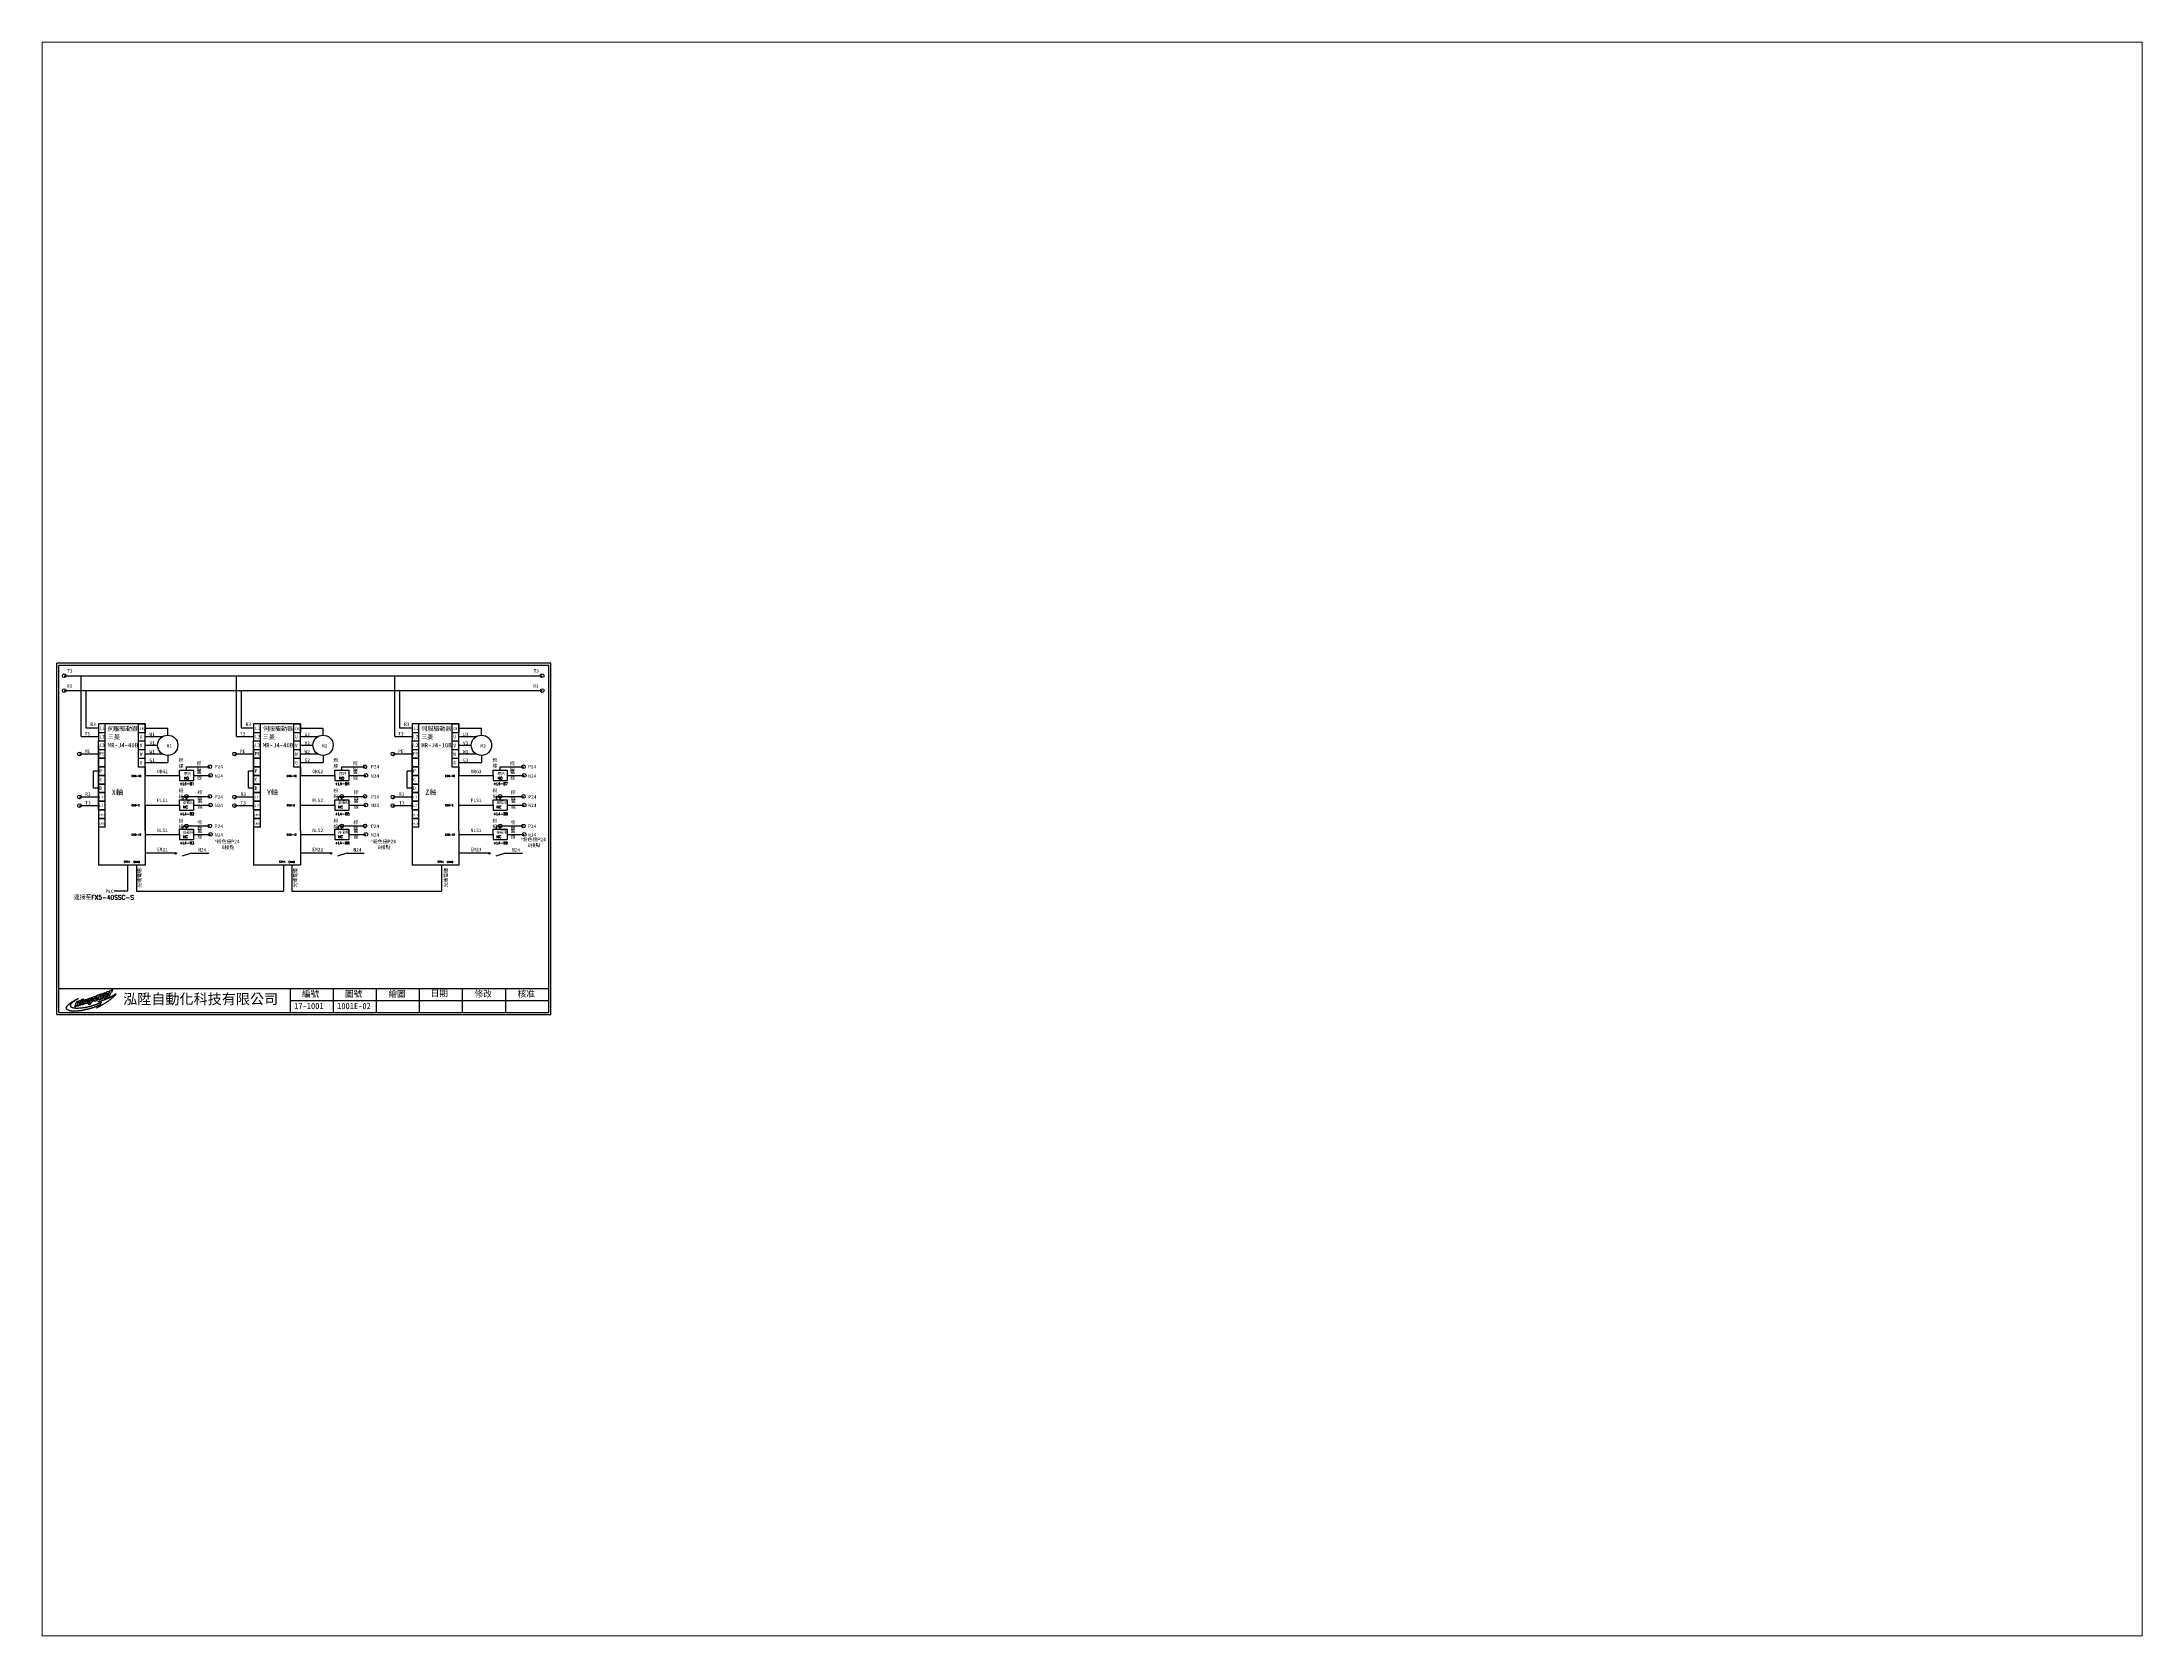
# Paper-space layout '配置1' of a CAD drawing. Extents: x 26 to 231, y 20 to 176.
# The model-space entities are those that its viewports show. They can reach past a viewport. Long polylines and large blocks are cut down to what shows.
import ezdxf

# ---------------------------------------------------------------- set-up
doc = ezdxf.new("R2010")
doc.units = 0
doc.linetypes.add('HIDDEN0', pattern=[65, 50, -15])
doc.layers.get('0').update_dxf_attribs({"linetype": 'CONTINUOUS'})
for name, color, linetype in [('7', 7, 'CONTINUOUS'), ('圖框層', 7, 'CONTINUOUS'), ('標尺寸層', 3, 'CONTINUOUS'), ('輪廓線層', 7, 'CONTINUOUS')]:
    doc.layers.add(name, color=color, linetype=linetype)
doc.styles.add('CNS', font='romanc.shx', dxfattribs={"bigfont": 'chineset.shx'})
doc.styles.add('STSL', font='kaiu.ttf')

msp = doc.modelspace()

# ---------------------------------------------------------------- linework, layer by layer
at = {"color": 7}
for p, q in [((61.4, 171.9), (34.2, 171.9)), ((34.2, 171.9), (34.2, 166.9)), ((38.2, 166.9), (38.2, 171.9)), ((57.4, 171.9), (61.4, 171.9)), ((57.4, 171.9), (57.4, 166.9)), ((61.4, 109.7), (61.4, 171.9)), ((151.6, 171.9), (124.4, 171.9)), ((124.4, 171.9), (124.4, 166.9)), ((128.4, 166.9), (128.4, 171.9)), ((147.6, 171.9), (151.6, 171.9)), ((147.6, 171.9), (147.6, 166.9)), ((151.6, 109.7), (151.6, 171.9)), ((243.6, 171.9), (216.4, 171.9)), ((216.4, 171.9), (216.4, 166.9)), ((220.4, 166.9), (220.4, 171.9)), ((239.6, 171.9), (243.6, 171.9)), ((239.6, 171.9), (239.6, 166.9)), ((243.6, 109.7), (243.6, 171.9)), ((34.2, 166.9), (34.2, 161.9)), ((34.2, 166.9), (38.2, 166.9)), ((34.2, 161.9), (38.2, 161.9)), ((34.2, 159.7), (34.2, 109.7)), ((38.2, 161.9), (38.2, 166.9)), ((38.2, 156.9), (38.2, 161.9)), ((57.4, 166.9), (61.4, 166.9)), ((57.4, 166.9), (57.4, 161.9)), ((57.4, 166.9), (61.4, 166.9)), ((57.4, 161.9), (61.4, 161.9)), ((57.4, 161.9), (57.4, 156.9)), ((124.4, 166.9), (124.4, 161.9)), ((124.4, 166.9), (128.4, 166.9)), ((124.4, 161.9), (128.4, 161.9)), ((124.4, 159.7), (124.4, 109.7)), ((128.4, 161.9), (128.4, 166.9)), ((128.4, 156.9), (128.4, 161.9)), ((147.6, 166.9), (151.6, 166.9)), ((147.6, 166.9), (147.6, 161.9)), ((147.6, 166.9), (151.6, 166.9)), ((147.6, 161.9), (151.6, 161.9)), ((147.6, 161.9), (147.6, 156.9)), ((216.4, 166.9), (216.4, 161.9)), ((216.4, 166.9), (220.4, 166.9)), ((216.4, 161.9), (220.4, 161.9)), ((216.4, 159.7), (216.4, 109.7)), ((220.4, 161.9), (220.4, 166.9)), ((220.4, 156.9), (220.4, 161.9)), ((239.6, 166.9), (243.6, 166.9)), ((239.6, 166.9), (239.6, 161.9)), ((239.6, 166.9), (243.6, 166.9)), ((239.6, 161.9), (243.6, 161.9)), ((239.6, 161.9), (239.6, 156.9)), ((34.2, 156.9), (38.2, 156.9)), ((34.2, 156.9), (38.2, 156.9)), ((34.2, 151.9), (38.2, 151.9)), ((34.2, 151.9), (38.2, 151.9)), ((34.2, 146.9), (38.2, 146.9)), ((34.2, 146.9), (38.2, 146.9)), ((38.2, 151.9), (38.2, 156.9)), ((38.2, 146.9), (38.2, 151.9)), ((38.2, 141.9), (38.2, 146.9)), ((57.4, 156.9), (61.4, 156.9)), ((57.4, 156.9), (57.4, 151.9)), ((57.4, 151.9), (61.4, 151.9)), ((57.4, 151.9), (61.4, 151.9)), ((57.4, 151.9), (57.4, 146.9)), ((124.4, 156.9), (128.4, 156.9)), ((124.4, 156.9), (128.4, 156.9)), ((124.4, 151.9), (128.4, 151.9)), ((124.4, 151.9), (128.4, 151.9)), ((124.4, 146.9), (128.4, 146.9)), ((124.4, 146.9), (128.4, 146.9)), ((128.4, 151.9), (128.4, 156.9)), ((128.4, 146.9), (128.4, 151.9)), ((128.4, 141.9), (128.4, 146.9)), ((147.6, 156.9), (151.6, 156.9)), ((147.6, 156.9), (147.6, 151.9)), ((147.6, 151.9), (151.6, 151.9)), ((147.6, 151.9), (151.6, 151.9)), ((147.6, 151.9), (147.6, 146.9)), ((216.4, 156.9), (220.4, 156.9)), ((216.4, 156.9), (220.4, 156.9)), ((216.4, 151.9), (220.4, 151.9)), ((216.4, 151.9), (220.4, 151.9)), ((216.4, 146.9), (220.4, 146.9)), ((216.4, 146.9), (220.4, 146.9)), ((220.4, 151.9), (220.4, 156.9)), ((220.4, 146.9), (220.4, 151.9)), ((220.4, 141.9), (220.4, 146.9)), ((239.6, 156.9), (243.6, 156.9)), ((239.6, 156.9), (239.6, 151.9)), ((239.6, 151.9), (243.6, 151.9)), ((239.6, 151.9), (243.6, 151.9)), ((239.6, 151.9), (239.6, 146.9)), ((34.2, 141.9), (38.2, 141.9)), ((34.2, 141.9), (38.2, 141.9)), ((34.2, 136.9), (38.2, 136.9)), ((34.2, 136.9), (38.2, 136.9)), ((38.2, 136.9), (38.2, 141.9)), ((38.2, 131.9), (38.2, 136.9)), ((61.4, 129.7), (61.4, 134.7)), ((124.4, 141.9), (128.4, 141.9)), ((124.4, 141.9), (128.4, 141.9)), ((124.4, 136.9), (128.4, 136.9)), ((124.4, 136.9), (128.4, 136.9)), ((128.4, 136.9), (128.4, 141.9)), ((128.4, 131.9), (128.4, 136.9)), ((151.6, 129.7), (151.6, 134.7)), ((216.4, 141.9), (220.4, 141.9)), ((216.4, 141.9), (220.4, 141.9)), ((216.4, 136.9), (220.4, 136.9)), ((216.4, 136.9), (220.4, 136.9)), ((220.4, 136.9), (220.4, 141.9)), ((220.4, 131.9), (220.4, 136.9)), ((243.6, 129.7), (243.6, 134.7)), ((34.2, 131.9), (38.2, 131.9)), ((34.2, 131.9), (38.2, 131.9)), ((34.2, 126.9), (38.2, 126.9)), ((34.2, 126.9), (38.2, 126.9)), ((38.2, 126.9), (38.2, 131.9)), ((38.2, 121.9), (38.2, 126.9)), ((61.4, 124.7), (61.4, 129.7)), ((61.4, 119.7), (61.4, 124.7)), ((124.4, 131.9), (128.4, 131.9)), ((124.4, 131.9), (128.4, 131.9)), ((124.4, 126.9), (128.4, 126.9)), ((124.4, 126.9), (128.4, 126.9)), ((128.4, 126.9), (128.4, 131.9)), ((128.4, 121.9), (128.4, 126.9)), ((151.6, 124.7), (151.6, 129.7)), ((151.6, 119.7), (151.6, 124.7)), ((216.4, 131.9), (220.4, 131.9)), ((216.4, 131.9), (220.4, 131.9)), ((216.4, 126.9), (220.4, 126.9)), ((216.4, 126.9), (220.4, 126.9)), ((220.4, 126.9), (220.4, 131.9)), ((220.4, 121.9), (220.4, 126.9)), ((243.6, 124.7), (243.6, 129.7)), ((243.6, 119.7), (243.6, 124.7)), ((34.2, 121.9), (38.2, 121.9)), ((34.2, 116.9), (38.2, 116.9)), ((34.2, 116.9), (38.2, 116.9)), ((38.2, 116.9), (38.2, 121.9)), ((38.2, 111.9), (38.2, 116.9)), ((61.4, 114.7), (61.4, 119.7)), ((61.4, 109.7), (61.4, 114.7)), ((124.4, 121.9), (128.4, 121.9)), ((124.4, 116.9), (128.4, 116.9)), ((124.4, 116.9), (128.4, 116.9)), ((128.4, 116.9), (128.4, 121.9)), ((128.4, 111.9), (128.4, 116.9)), ((151.6, 114.7), (151.6, 119.7)), ((151.6, 109.7), (151.6, 114.7)), ((216.4, 121.9), (220.4, 121.9)), ((216.4, 116.9), (220.4, 116.9)), ((216.4, 116.9), (220.4, 116.9)), ((220.4, 116.9), (220.4, 121.9)), ((220.4, 111.9), (220.4, 116.9)), ((243.6, 114.7), (243.6, 119.7)), ((243.6, 109.7), (243.6, 114.7))]:
    msp.add_line(p, q, dxfattribs=at)
for p, q in [((79.1, 96.7), (61.4, 96.7)), ((169.3, 96.7), (151.6, 96.7)), ((261.3, 96.7), (243.6, 96.7))]:
    msp.add_line(p, q)
for centre in [(14.4, 199.8), (292, 199.8), (14.4, 191.2), (292, 191.2), (23.2, 154.4), (98.9, 146.9), (113.3, 154.4), (189.1, 146.9), (205.3, 154.4), (281.1, 146.9), (99.4, 141.9), (189.6, 141.9), (281.6, 141.9), (23.2, 129.4), (23.2, 124.4), (85.4, 129.7), (98.9, 129.7), (99.4, 124.7), (113.3, 129.4), (113.3, 124.4), (175.6, 129.7), (189.1, 129.7), (189.6, 124.7), (205.3, 129.4), (205.3, 124.4), (267.6, 129.7), (281.1, 129.7), (281.6, 124.7), (85.4, 112.6), (98.9, 112.6), (175.6, 112.6), (189.1, 112.6), (267.6, 112.6), (281.1, 112.6), (99.4, 107.6), (189.6, 107.6), (281.6, 107.6)]:
    msp.add_circle(centre, 1.07, dxfattribs=at)
at = {"layer": '7'}
for centre in [(79.1, 96.7), (169.3, 96.7), (261.3, 96.7)]:
    msp.add_circle(centre, 0.464, dxfattribs=at)
at = {"layer": '圖框層', "color": 7}
for p, q in [((297, 207), (10, 207)), ((10, 3), (10, 207)), ((295.8, 205.7), (11.2, 205.7)), ((11.2, 4.2), (11.2, 205.7)), ((295.8, 4.2), (295.8, 205.7)), ((297, 3), (297, 207)), ((11.2, 18.2), (295.8, 18.2)), ((145.8, 4.2), (145.8, 18.2)), ((170.8, 4.2), (170.8, 18.2)), ((195.8, 4.2), (195.8, 18.2)), ((220.8, 4.2), (220.8, 18.2)), ((245.8, 4.2), (245.8, 18.2)), ((270.8, 4.2), (270.8, 18.2)), ((10, 3), (297, 3)), ((11.2, 4.2), (295.8, 4.2)), ((145.8, 11.2), (295.8, 11.2))]:
    msp.add_line(p, q, dxfattribs=at)
at = {"layer": '標尺寸層', "color": 7}
for p, q in [((14.4, 199.8), (292, 199.8)), ((14.4, 191.2), (292, 191.2)), ((38.2, 171.9), (34.2, 171.9)), ((128.4, 171.9), (124.4, 171.9)), ((220.4, 171.9), (216.4, 171.9)), ((34.2, 156.9), (34.2, 161.9)), ((61.4, 164.4), (71.4, 164.4)), ((61.4, 159.4), (68.6, 159.4)), ((124.4, 156.9), (124.4, 161.9)), ((151.6, 164.4), (161.6, 164.4)), ((151.6, 159.4), (158.8, 159.4)), ((216.4, 156.9), (216.4, 161.9)), ((243.6, 164.4), (253.6, 164.4)), ((243.6, 159.4), (250.8, 159.4)), ((23.2, 153.3), (23.2, 153.2)), ((34.2, 151.9), (34.2, 156.9)), ((38.2, 151.9), (34.2, 151.9)), ((34.2, 146.9), (34.2, 151.9)), ((38.2, 146.9), (34.2, 146.9)), ((34.2, 141.9), (34.2, 146.9)), ((61.4, 154.4), (71.4, 154.4)), ((61.4, 149.4), (74.5, 149.4)), ((74.5, 153.5), (74.5, 149.4)), ((113.3, 153.3), (113.3, 153.2)), ((124.4, 151.9), (124.4, 156.9)), ((128.4, 151.9), (124.4, 151.9)), ((124.4, 146.9), (124.4, 151.9)), ((128.4, 146.9), (124.4, 146.9)), ((124.4, 141.9), (124.4, 146.9)), ((151.6, 154.4), (161.6, 154.4)), ((151.6, 149.4), (164.7, 149.4)), ((164.7, 153.5), (164.7, 149.4)), ((205.3, 153.3), (205.3, 153.2)), ((216.4, 151.9), (216.4, 156.9)), ((220.4, 151.9), (216.4, 151.9)), ((216.4, 146.9), (216.4, 151.9)), ((220.4, 146.9), (216.4, 146.9)), ((216.4, 141.9), (216.4, 146.9)), ((243.6, 154.4), (253.6, 154.4)), ((243.6, 149.4), (256.7, 149.4)), ((256.7, 153.5), (256.7, 149.4)), ((34.2, 144.4), (31.4, 144.4)), ((34.2, 134.4), (31.4, 134.4)), ((38.2, 141.9), (34.2, 141.9)), ((38.2, 141.9), (34.2, 141.9)), ((34.2, 136.9), (34.2, 141.9)), ((38.2, 136.9), (34.2, 136.9)), ((38.2, 136.9), (34.2, 136.9)), ((34.2, 131.9), (34.2, 136.9)), ((124.4, 144.4), (121.5, 144.4)), ((124.4, 134.4), (121.5, 134.4)), ((128.4, 141.9), (124.4, 141.9)), ((128.4, 141.9), (124.4, 141.9)), ((124.4, 136.9), (124.4, 141.9)), ((128.4, 136.9), (124.4, 136.9)), ((128.4, 136.9), (124.4, 136.9)), ((124.4, 131.9), (124.4, 136.9)), ((216.4, 144.4), (213.5, 144.4)), ((216.4, 134.4), (213.5, 134.4)), ((220.4, 141.9), (216.4, 141.9)), ((220.4, 141.9), (216.4, 141.9)), ((216.4, 136.9), (216.4, 141.9)), ((220.4, 136.9), (216.4, 136.9)), ((220.4, 136.9), (216.4, 136.9)), ((216.4, 131.9), (216.4, 136.9)), ((23.2, 128.3), (23.2, 128.2)), ((23.2, 123.3), (23.2, 123.2)), ((38.2, 131.9), (34.2, 131.9)), ((38.2, 131.9), (34.2, 131.9)), ((34.2, 126.9), (34.2, 131.9)), ((38.2, 126.9), (34.2, 126.9)), ((38.2, 126.9), (34.2, 126.9)), ((34.2, 121.9), (34.2, 126.9)), ((113.3, 128.3), (113.3, 128.2)), ((113.3, 123.3), (113.3, 123.2)), ((128.4, 131.9), (124.4, 131.9)), ((128.4, 131.9), (124.4, 131.9)), ((124.4, 126.9), (124.4, 131.9)), ((128.4, 126.9), (124.4, 126.9)), ((128.4, 126.9), (124.4, 126.9)), ((124.4, 121.9), (124.4, 126.9)), ((205.3, 128.3), (205.3, 128.2)), ((205.3, 123.3), (205.3, 123.2)), ((220.4, 131.9), (216.4, 131.9)), ((220.4, 131.9), (216.4, 131.9)), ((216.4, 126.9), (216.4, 131.9)), ((220.4, 126.9), (216.4, 126.9)), ((220.4, 126.9), (216.4, 126.9)), ((216.4, 121.9), (216.4, 126.9)), ((38.2, 121.9), (34.2, 121.9)), ((38.2, 116.9), (34.2, 116.9)), ((38.2, 116.9), (34.2, 116.9)), ((38.2, 111.9), (34.2, 111.9)), ((128.4, 121.9), (124.4, 121.9)), ((128.4, 116.9), (124.4, 116.9)), ((128.4, 116.9), (124.4, 116.9)), ((128.4, 111.9), (124.4, 111.9)), ((220.4, 121.9), (216.4, 121.9)), ((220.4, 116.9), (216.4, 116.9)), ((220.4, 116.9), (216.4, 116.9)), ((220.4, 111.9), (216.4, 111.9)), ((88.4, 96.7), (82.9, 95.1)), ((178.6, 96.7), (173.1, 95.1)), ((270.6, 96.7), (265.1, 95.1))]:
    msp.add_line(p, q, dxfattribs=at)
at = {"layer": '標尺寸層', "color": 0}
for p, q in [((24.2, 191.2), (24.2, 199.8)), ((109.4, 199.8), (201.4, 199.8)), ((114.4, 191.2), (114.4, 199.8)), ((206.4, 191.2), (206.4, 199.8)), ((24.2, 164.4), (24.2, 191.2)), ((27.2, 169.4), (27.2, 191.2)), ((114.4, 164.4), (114.4, 191.2)), ((117.4, 169.4), (117.4, 191.2)), ((206.4, 164.4), (206.4, 191.2)), ((209.4, 169.4), (209.4, 191.2)), ((61.4, 171.9), (61.4, 166.9)), ((151.6, 171.9), (151.6, 166.9)), ((243.6, 171.9), (243.6, 166.9)), ((24.2, 164.4), (34.2, 164.4)), ((34.2, 169.4), (27.2, 169.4)), ((114.4, 164.4), (124.4, 164.4)), ((124.4, 169.4), (117.4, 169.4)), ((206.4, 164.4), (216.4, 164.4)), ((216.4, 169.4), (209.4, 169.4)), ((23.2, 154.4), (34.2, 154.4)), ((57.4, 146.9), (61.4, 146.9)), ((61.4, 146.9), (61.4, 141.9)), ((85.4, 144.9), (85.4, 146.9)), ((85.4, 146.9), (98.9, 146.9)), ((85.4, 144.9), (85.4, 146.9)), ((113.3, 154.4), (124.4, 154.4)), ((147.6, 146.9), (151.6, 146.9)), ((151.6, 146.9), (151.6, 141.9)), ((175.6, 144.9), (175.6, 146.9)), ((175.6, 146.9), (189.1, 146.9)), ((205.3, 154.4), (216.4, 154.4)), ((239.6, 146.9), (243.6, 146.9)), ((243.6, 146.9), (243.6, 141.9)), ((267.6, 144.9), (267.6, 146.9)), ((267.6, 146.9), (281.1, 146.9)), ((267.6, 144.9), (267.6, 146.9)), ((61.4, 141.9), (81.4, 141.9)), ((81.4, 141.9), (81.4, 144.9)), ((81.4, 144.9), (89.4, 144.9)), ((81.4, 144.9), (85.4, 144.9)), ((81.4, 141.9), (81.4, 138.9)), ((81.4, 138.9), (89.4, 138.9)), ((89.4, 144.9), (89.4, 138.9)), ((89.4, 141.9), (99.4, 141.9)), ((151.6, 141.9), (171.6, 141.9)), ((171.6, 141.9), (171.6, 144.9)), ((171.6, 144.9), (179.6, 144.9)), ((171.6, 144.9), (175.6, 144.9)), ((171.6, 141.9), (171.6, 138.9)), ((171.6, 138.9), (179.6, 138.9)), ((179.6, 144.9), (179.6, 138.9)), ((179.6, 141.9), (189.6, 141.9)), ((243.6, 141.9), (263.6, 141.9)), ((263.6, 141.9), (263.6, 144.9)), ((263.6, 144.9), (271.6, 144.9)), ((263.6, 144.9), (267.6, 144.9)), ((263.6, 141.9), (263.6, 138.9)), ((263.6, 138.9), (271.6, 138.9)), ((271.6, 144.9), (271.6, 138.9)), ((271.6, 141.9), (281.6, 141.9)), ((23.2, 129.4), (34.2, 129.4)), ((23.2, 124.4), (34.2, 124.4)), ((61.4, 124.7), (81.4, 124.7)), ((61.4, 124.7), (61.4, 107.6)), ((81.4, 124.7), (81.4, 127.7)), ((81.4, 127.7), (89.4, 127.7)), ((81.4, 127.7), (85.4, 127.7)), ((81.4, 124.7), (81.4, 121.7)), ((83.4, 127.7), (83.4, 129.7)), ((83.4, 129.7), (85.4, 129.7)), ((85.4, 127.7), (85.4, 129.7)), ((85.4, 129.7), (98.9, 129.7)), ((85.4, 127.7), (85.4, 129.7)), ((89.4, 127.7), (89.4, 121.7)), ((89.4, 124.7), (99.4, 124.7)), ((113.3, 129.4), (124.4, 129.4)), ((113.3, 124.4), (124.4, 124.4)), ((151.6, 109.7), (151.6, 129.7)), ((151.6, 124.7), (171.6, 124.7)), ((171.6, 124.7), (171.6, 127.7)), ((171.6, 127.7), (179.6, 127.7)), ((171.6, 127.7), (175.6, 127.7)), ((171.6, 124.7), (171.6, 121.7)), ((173.6, 127.7), (173.6, 129.7)), ((173.6, 129.7), (175.6, 129.7)), ((175.6, 127.7), (175.6, 129.7)), ((175.6, 129.7), (189.1, 129.7)), ((179.6, 127.7), (179.6, 121.7)), ((179.6, 124.7), (189.6, 124.7)), ((205.3, 129.4), (216.4, 129.4)), ((205.3, 124.4), (216.4, 124.4)), ((243.6, 124.7), (263.6, 124.7)), ((263.6, 124.7), (263.6, 127.7)), ((263.6, 127.7), (271.6, 127.7)), ((263.6, 127.7), (267.6, 127.7)), ((263.6, 124.7), (263.6, 121.7)), ((265.6, 127.7), (265.6, 129.7)), ((265.6, 129.7), (267.6, 129.7)), ((267.6, 127.7), (267.6, 129.7)), ((267.6, 129.7), (281.1, 129.7)), ((267.6, 127.7), (267.6, 129.7)), ((271.6, 127.7), (271.6, 121.7)), ((271.6, 124.7), (281.6, 124.7)), ((81.4, 121.7), (89.4, 121.7)), ((81.4, 107.6), (81.4, 110.6)), ((81.4, 110.6), (89.4, 110.6)), ((81.4, 110.6), (85.4, 110.6)), ((83.4, 110.6), (83.4, 112.6)), ((83.4, 112.6), (85.4, 112.6)), ((85.4, 110.6), (85.4, 112.6)), ((85.4, 112.6), (98.9, 112.6)), ((85.4, 110.6), (85.4, 112.6)), ((89.4, 110.6), (89.4, 104.6)), ((171.6, 121.7), (179.6, 121.7)), ((171.6, 107.6), (171.6, 110.6)), ((171.6, 110.6), (179.6, 110.6)), ((171.6, 110.6), (175.6, 110.6)), ((173.6, 110.6), (173.6, 112.6)), ((173.6, 112.6), (175.6, 112.6)), ((175.6, 110.6), (175.6, 112.6)), ((175.6, 112.6), (189.1, 112.6)), ((179.6, 110.6), (179.6, 104.6)), ((263.6, 121.7), (271.6, 121.7)), ((263.6, 107.6), (263.6, 110.6)), ((263.6, 110.6), (271.6, 110.6)), ((263.6, 110.6), (267.6, 110.6)), ((265.6, 110.6), (265.6, 112.6)), ((265.6, 112.6), (267.6, 112.6)), ((267.6, 110.6), (267.6, 112.6)), ((267.6, 112.6), (281.1, 112.6)), ((267.6, 110.6), (267.6, 112.6)), ((271.6, 110.6), (271.6, 104.6)), ((34.2, 109.7), (34.2, 89.7)), ((61.4, 109.7), (61.4, 89.7)), ((61.4, 107.6), (81.4, 107.6)), ((81.4, 107.6), (81.4, 104.6)), ((81.4, 104.6), (89.4, 104.6)), ((89.4, 107.6), (99.4, 107.6)), ((124.4, 109.7), (124.4, 89.7)), ((151.6, 109.7), (151.6, 89.7)), ((151.6, 107.6), (171.6, 107.6)), ((171.6, 107.6), (171.6, 104.6)), ((171.6, 104.6), (179.6, 104.6)), ((179.6, 107.6), (189.6, 107.6)), ((216.4, 109.7), (216.4, 89.7)), ((243.6, 109.7), (243.6, 89.7)), ((243.6, 107.6), (263.6, 107.6)), ((263.6, 107.6), (263.6, 104.6)), ((263.6, 104.6), (271.6, 104.6)), ((271.6, 107.6), (281.6, 107.6)), ((61.4, 89.7), (34.2, 89.7)), ((51.4, 74.7), (51.4, 89.7)), ((56.4, 89.7), (56.4, 74.7)), ((88.4, 96.7), (98.4, 96.7)), ((151.6, 89.7), (124.4, 89.7)), ((141.7, 89.7), (141.7, 74.7)), ((146.6, 89.7), (146.6, 74.7)), ((178.6, 96.7), (188.6, 96.7)), ((243.6, 89.7), (216.4, 89.7)), ((233.6, 89.7), (233.6, 74.7)), ((243.6, 89.7), (238.6, 89.7)), ((270.6, 96.7), (280.6, 96.7)), ((51.4, 74.7), (43.4, 74.7)), ((56.4, 74.7), (141.7, 74.7)), ((146.6, 74.7), (233.6, 74.7))]:
    msp.add_line(p, q, dxfattribs=at)
at = {"layer": '標尺寸層', "color": 7, "linetype": 'ByBlock'}
for p, q in [((61.4, 169.4), (74.5, 169.4)), ((151.6, 169.4), (164.7, 169.4)), ((243.6, 169.4), (256.7, 169.4))]:
    msp.add_line(p, q, dxfattribs=at)
at = {"layer": '標尺寸層', "color": 0, "lineweight": -2}
for p, q in [((74.5, 165.2), (74.5, 169.4)), ((164.7, 165.2), (164.7, 169.4)), ((256.7, 165.2), (256.7, 169.4))]:
    msp.add_line(p, q, dxfattribs=at)
at = {"layer": '標尺寸層', "color": 7, "linetype": 'HIDDEN0'}
for p, q in [((31.4, 134.4), (31.4, 144.4)), ((121.5, 134.4), (121.5, 144.4)), ((213.5, 134.4), (213.5, 144.4))]:
    msp.add_line(p, q, dxfattribs=at)
at = {"layer": '標尺寸層', "color": 7}
for centre in [(74.5, 159.4), (164.7, 159.4), (256.7, 159.4)]:
    msp.add_circle(centre, 5.89, dxfattribs=at)
at = {"layer": '輪廓線層', "color": 7}
for points in [[(34.6, 8.4), (34.3, 8.3), (34, 8.2), (33.7, 8.1), (33.4, 7.9), (33.1, 7.8), (32.8, 7.7), (32.5, 7.5), (32.2, 7.4), (32, 7.3), (31.7, 7.2), (31.5, 7.2), (31.3, 7.1), (31.1, 7), (30.9, 6.9), (30.6, 6.9), (30.4, 6.8), (30.2, 6.7), (29.9, 6.6), (29.6, 6.6), (29.3, 6.5), (29, 6.4), (28.7, 6.3), (28.4, 6.2), (28.2, 6.2), (27.9, 6.1), (27.7, 6), (27.4, 6), (27.2, 5.9), (27, 5.9), (26.8, 5.8), (26.6, 5.8), (26.4, 5.7), (26.2, 5.7), (26, 5.6), (25.9, 5.6), (25.7, 5.6), (25.5, 5.5), (25.3, 5.5), (25.1, 5.5), (24.9, 5.4), (24.8, 5.4), (24.6, 5.4), (24.4, 5.3), (24.2, 5.3), (24, 5.3), (23.9, 5.3), (23.7, 5.2), (23.5, 5.2), (23.4, 5.2), (23.2, 5.2), (23, 5.2), (22.9, 5.2), (22.7, 5.1), (22.6, 5.1), (22.4, 5.1), (22.2, 5.1), (22.1, 5.1), (21.9, 5.1), (21.7, 5.1), (21.6, 5.1), (21.4, 5), (21.2, 5), (21, 5), (20.9, 5), (20.7, 5), (20.5, 5), (20.4, 5), (20.3, 5), (20.1, 5), (20, 5), (19.8, 5), (19.7, 5), (19.6, 5), (19.5, 5), (19.4, 5), (19.2, 5.1), (19.1, 5.1), (19, 5.1), (18.9, 5.1), (18.8, 5.1), (18.7, 5.1), (18.5, 5.1), (18.4, 5.1), (18.3, 5.2), (18.1, 5.2), (18, 5.2), (17.9, 5.2), (17.7, 5.2), (17.6, 5.3), (17.5, 5.3), (17.3, 5.3), (17.2, 5.4), (17.1, 5.4), (16.9, 5.5), (16.8, 5.5), (16.7, 5.6), (16.6, 5.6), (16.5, 5.7), (16.4, 5.7), (16.3, 5.7), (16.2, 5.8), (16.2, 5.8), (16.1, 5.9), (16, 5.9), (16, 6), (15.9, 6), (15.9, 6.1), (15.9, 6.1), (15.8, 6.1), (15.8, 6.2), (15.8, 6.2), (15.8, 6.2), (15.8, 6.3), (15.7, 6.3), (15.7, 6.3), (15.7, 6.4), (15.7, 6.4), (15.7, 6.4), (15.7, 6.5), (15.7, 6.5), (15.7, 6.5), (15.7, 6.6), (15.7, 6.6), (15.7, 6.6), (15.7, 6.7), (15.7, 6.7), (15.6, 6.7), (15.6, 6.8), (15.6, 6.8), (15.6, 6.9), (15.6, 6.9), (15.6, 6.9), (15.6, 7), (15.6, 7), (15.6, 7), (15.6, 7.1), (15.6, 7.1), (15.6, 7.2), (15.6, 7.2), (15.6, 7.2), (15.7, 7.3), (15.7, 7.3), (15.7, 7.4), (15.7, 7.4), (15.8, 7.5), (15.8, 7.5), (15.8, 7.6), (15.9, 7.7), (15.9, 7.8), (16, 7.8), (16, 7.9), (16.1, 8), (16.2, 8.1), (16.2, 8.2), (16.3, 8.3), (16.4, 8.4), (16.5, 8.5), (16.6, 8.6), (16.7, 8.7), (16.8, 8.8), (16.9, 8.9), (17, 9), (17.1, 9.1), (17.3, 9.2), (17.4, 9.3), (17.5, 9.4), (17.7, 9.5), (17.8, 9.6), (17.9, 9.7), (18.1, 9.8), (18.2, 9.9), (18.3, 10), (18.5, 10.1), (18.6, 10.2), (18.7, 10.3), (18.8, 10.4), (19, 10.4), (19.1, 10.5), (19.2, 10.6), (19.3, 10.7), (19.4, 10.7), (19.5, 10.8), (19.6, 10.8), (19.8, 10.9), (19.9, 11), (20, 11), (20.1, 11.1), (20.2, 11.1), (20.3, 11.2), (20.4, 11.3), (20.6, 11.4), (20.8, 11.5), (20.9, 11.6), (21.1, 11.7), (21.3, 11.8), (21.6, 11.9), (21.8, 12), (21.9, 12.1), (22.1, 12.2), (22.3, 12.2), (22.4, 12.3), (22.5, 12.3), (22.6, 12.4), (22.6, 12.4), (22.7, 12.4), (22.7, 12.4), (22.7, 12.4), (22.6, 12.3), (22.6, 12.3), (22.6, 12.3), (22.5, 12.2), (22.4, 12.2), (22.4, 12.2), (22.3, 12.1), (22.2, 12.1), (22.1, 12), (22, 11.9), (21.9, 11.9), (21.7, 11.8), (21.6, 11.8), (21.5, 11.7), (21.4, 11.6), (21.3, 11.5), (21.1, 11.5), (21, 11.4), (20.9, 11.3), (20.7, 11.2), (20.6, 11.2), (20.5, 11.1), (20.3, 11), (20.2, 10.9), (20.1, 10.8), (20, 10.7), (19.9, 10.7), (19.7, 10.6), (19.6, 10.5), (19.5, 10.4), (19.4, 10.3), (19.3, 10.3), (19.2, 10.2), (19.1, 10.1), (19, 10), (18.9, 9.9), (18.8, 9.8), (18.7, 9.7), (18.6, 9.6), (18.6, 9.6), (18.5, 9.5), (18.4, 9.4), (18.4, 9.3), (18.3, 9.3), (18.2, 9.2), (18.2, 9.1), (18.2, 9.1), (18.1, 9), (18.1, 8.9), (18.1, 8.9), (18, 8.8), (18, 8.8), (18, 8.7), (18, 8.6), (18, 8.6), (18, 8.5), (18, 8.5), (17.9, 8.4), (17.9, 8.4), (17.9, 8.3), (17.9, 8.3), (17.9, 8.2), (18, 8.2), (18, 8.2), (18, 8.1), (18, 8.1), (18, 8), (18, 8), (18, 8), (18, 7.9), (18.1, 7.9), (18.1, 7.9), (18.1, 7.8), (18.1, 7.8), (18.2, 7.8), (18.2, 7.7), (18.2, 7.7), (18.2, 7.7), (18.3, 7.6), (18.3, 7.6), (18.4, 7.6), (18.4, 7.5), (18.4, 7.5), (18.5, 7.5), (18.5, 7.5), (18.6, 7.4), (18.7, 7.4), (18.7, 7.4), (18.8, 7.3), (18.8, 7.3), (18.9, 7.3), (19, 7.2), (19, 7.2), (19.1, 7.2), (19.2, 7.2), (19.3, 7.1), (19.3, 7.1), (19.4, 7.1), (19.5, 7.1), (19.6, 7), (19.6, 7), (19.7, 7), (19.8, 7), (19.9, 7), (20, 7), (20.1, 6.9), (20.2, 6.9), (20.3, 6.9), (20.4, 6.9), (20.5, 6.9), (20.6, 6.9), (20.8, 6.9), (20.9, 6.8), (21, 6.8), (21.2, 6.8), (21.3, 6.8), (21.5, 6.8), (21.6, 6.8), (21.8, 6.8), (21.9, 6.8), (22.1, 6.8), (22.3, 6.8), (22.5, 6.8), (22.7, 6.8), (22.8, 6.8), (23, 6.9), (23.2, 6.9), (23.4, 6.9), (23.6, 6.9), (23.8, 6.9), (24, 6.9), (24.1, 6.9), (24.3, 7), (24.5, 7), (24.7, 7), (24.8, 7), (25, 7), (25.1, 7.1), (25.3, 7.1), (25.5, 7.1), (25.7, 7.1), (25.9, 7.2), (26, 7.2), (26.3, 7.2), (26.5, 7.2), (26.7, 7.3), (27, 7.3), (27.2, 7.4), (27.5, 7.4), (27.8, 7.5), (28.1, 7.5), (28.3, 7.6), (28.6, 7.7), (28.9, 7.7), (29.2, 7.8), (29.5, 7.9), (29.7, 8), (30, 8), (30.3, 8.1), (30.5, 8.2), (30.7, 8.2), (31, 8.3), (31.2, 8.4), (31.4, 8.4), (31.6, 8.5), (31.8, 8.5), (31.9, 8.6), (32.1, 8.6), (32.2, 8.7), (32.4, 8.7), (32.5, 8.8), (32.6, 8.8), (32.7, 8.8), (32.8, 8.9), (32.9, 8.9), (33, 9), (33.1, 9), (33.3, 9.1), (33.4, 9.1), (33.6, 9.2), (33.8, 9.2), (33.9, 9.3), (34.1, 9.4), (34.3, 9.4), (34.4, 9.5), (34.6, 9.6), (34.7, 9.6), (34.8, 9.6), (35, 9.7), (35.1, 9.7), (35.2, 9.8), (35.3, 9.8), (35.4, 9.9), (35.5, 9.9), (35.6, 9.9), (35.7, 10), (35.8, 10), (35.9, 10.1), (36, 10.1), (36, 10.1), (36, 10.2), (36.1, 10.2), (36.1, 10.2), (36, 10.2), (36, 10.2), (35.9, 10.2), (35.9, 10.3), (35.8, 10.3), (35.7, 10.3), (35.6, 10.3), (35.6, 10.3), (35.5, 10.3), (35.4, 10.3), (35.3, 10.3), (35.2, 10.3), (35.1, 10.3), (35, 10.4), (35, 10.4), (34.9, 10.4), (34.8, 10.4), (34.7, 10.4), (34.6, 10.4), (34.5, 10.4), (34.4, 10.4), (34.3, 10.4), (34.3, 10.4), (34.2, 10.5), (34.2, 10.5), (34.1, 10.5), (34.1, 10.5), (34.1, 10.5), (34, 10.5), (34, 10.5), (34.1, 10.5), (34.1, 10.6), (34.1, 10.6), (34.2, 10.6), (34.2, 10.6), (34.3, 10.6), (34.4, 10.7), (34.5, 10.7), (34.6, 10.7), (34.8, 10.8), (34.9, 10.8), (35.1, 10.8), (35.2, 10.9), (35.4, 10.9), (35.5, 11), (35.7, 11), (35.9, 11.1), (36.1, 11.1), (36.3, 11.2), (36.4, 11.2), (36.6, 11.3), (36.8, 11.4), (37, 11.4), (37.2, 11.5), (37.4, 11.5), (37.6, 11.6), (37.7, 11.7), (37.9, 11.7), (38.1, 11.8), (38.3, 11.9), (38.6, 12), (38.8, 12), (39, 12.1), (39.3, 12.3), (39.5, 12.4), (39.8, 12.5), (40.1, 12.6), (40.3, 12.7), (40.6, 12.8), (40.8, 12.9), (41, 13.1), (41.2, 13.2), (41.4, 13.3), (41.6, 13.4), (41.8, 13.5), (42, 13.6), (42.2, 13.7), (42.3, 13.8), (42.5, 13.9), (42.7, 14), (42.8, 14.1), (43, 14.2), (43.1, 14.3), (43.3, 14.4), (43.4, 14.5), (43.6, 14.6), (43.7, 14.7), (43.9, 14.8), (44, 14.9), (44.1, 15), (44.2, 15), (44.2, 15.1), (44.3, 15.1), (44.4, 15.1), (44.4, 15.1), (44.4, 15.1), (44.4, 15.1), (44.3, 15), (44.3, 14.9), (44.3, 14.9), (44.2, 14.8), (44.2, 14.7), (44.1, 14.6), (44.1, 14.6), (44, 14.5), (44, 14.4), (43.9, 14.4), (43.9, 14.3), (43.8, 14.2), (43.8, 14.2), (43.7, 14.1), (43.6, 14), (43.6, 13.9), (43.5, 13.9), (43.4, 13.8), (43.3, 13.7), (43.2, 13.6), (43.1, 13.5), (43, 13.4), (42.9, 13.3), (42.8, 13.2), (42.7, 13), (42.5, 12.9), (42.4, 12.8), (42.2, 12.7), (42.1, 12.5), (41.9, 12.4), (41.8, 12.2), (41.6, 12.1), (41.4, 12), (41.2, 11.8), (41.1, 11.7), (40.9, 11.5), (40.6, 11.3), (40.4, 11.2), (40.2, 11), (39.9, 10.9), (39.7, 10.7), (39.4, 10.5), (39.2, 10.3), (38.9, 10.2), (38.7, 10), (38.4, 9.8), (38.1, 9.7), (37.9, 9.5), (37.6, 9.3), (37.4, 9.2), (37.1, 9), (36.8, 8.9), (36.6, 8.7), (36.3, 8.6), (36, 8.4), (35.8, 8.3), (35.5, 8.1), (35.3, 8), (35, 7.8), (34.8, 7.7), (34.6, 7.6), (34.4, 7.5), (34.3, 7.4), (34.1, 7.3), (34, 7.3), (33.8, 7.2), (33.7, 7.1), (33.6, 7.1), (33.5, 7), (33.4, 7), (33.4, 7), (33.3, 6.9), (33.2, 6.9), (33.2, 6.9), (33.2, 6.9), (33.1, 6.9), (33.2, 6.9), (33.2, 6.9), (33.2, 7), (33.3, 7), (33.4, 7.1), (33.4, 7.2), (33.6, 7.2), (33.7, 7.3), (33.8, 7.4), (33.9, 7.5), (34.1, 7.7), (34.3, 7.8), (34.4, 7.9), (34.6, 8), (34.7, 8.1), (34.9, 8.3), (35.1, 8.4), (35.2, 8.5), (35.3, 8.6), (35.4, 8.7), (35.5, 8.7), (35.6, 8.8), (35.7, 8.9), (35.7, 8.9), (35.7, 8.9), (35.7, 8.9), (35.6, 8.9), (35.5, 8.8), (35.4, 8.8), (35.2, 8.7), (35, 8.6), (34.8, 8.5)], [(27.8, 10.4), (27.8, 10.3), (27.8, 10.3), (27.8, 10.3), (27.8, 10.3), (27.8, 10.3), (27.8, 10.3), (27.8, 10.3), (27.8, 10.2), (27.8, 10.2), (27.8, 10.2), (27.8, 10.2), (27.8, 10.2), (27.9, 10.2), (27.9, 10.2), (27.9, 10.2), (27.9, 10.2), (27.9, 10.2), (27.9, 10.2), (28, 10.2), (28, 10.2), (28, 10.2), (28, 10.2), (28, 10.2), (28.1, 10.2), (28.1, 10.3), (28.1, 10.3), (28.1, 10.3), (28.2, 10.3), (28.2, 10.3), (28.2, 10.3), (28.2, 10.3), (28.2, 10.3), (28.2, 10.4), (28.3, 10.4), (28.3, 10.4), (28.3, 10.4), (28.3, 10.4), (28.3, 10.4), (28.3, 10.5), (28.3, 10.5), (28.3, 10.5), (28.4, 10.5), (28.4, 10.5), (28.4, 10.5), (28.4, 10.5), (28.4, 10.5), (28.5, 10.5), (28.5, 10.5), (28.5, 10.6), (28.6, 10.6), (28.7, 10.6), (28.7, 10.6), (28.8, 10.6), (28.8, 10.6), (28.9, 10.6), (28.9, 10.6), (29, 10.6), (29, 10.6), (29, 10.6), (29, 10.6), (29, 10.6), (29, 10.6), (29, 10.5), (29, 10.5), (29, 10.5), (28.9, 10.5), (28.9, 10.4), (28.9, 10.4), (28.9, 10.4), (28.9, 10.4), (28.9, 10.3), (28.8, 10.3), (28.8, 10.3), (28.8, 10.3), (28.8, 10.2), (28.8, 10.2), (28.7, 10.2), (28.7, 10.2), (28.7, 10.1), (28.7, 10.1), (28.7, 10.1), (28.6, 10), (28.6, 10), (28.6, 10), (28.6, 10), (28.5, 9.9), (28.5, 9.9), (28.5, 9.9), (28.4, 9.8), (28.4, 9.8), (28.4, 9.8), (28.3, 9.8), (28.3, 9.7), (28.3, 9.7), (28.2, 9.7), (28.2, 9.7), (28.1, 9.6), (28.1, 9.6), (28.1, 9.6), (28, 9.6), (28, 9.5), (27.9, 9.5), (27.9, 9.5), (27.9, 9.5), (27.8, 9.4), (27.8, 9.4), (27.8, 9.4), (27.7, 9.4), (27.7, 9.4), (27.7, 9.4), (27.6, 9.4), (27.6, 9.4), (27.6, 9.4), (27.5, 9.4), (27.5, 9.4), (27.5, 9.4), (27.4, 9.4), (27.4, 9.4), (27.4, 9.4), (27.3, 9.4), (27.3, 9.4), (27.3, 9.4), (27.2, 9.4), (27.2, 9.4), (27.2, 9.4), (27.2, 9.4), (27.1, 9.4), (27.1, 9.5), (27.1, 9.5), (27.1, 9.5), (27.1, 9.5), (27, 9.5), (27, 9.6), (27, 9.6), (27, 9.6), (27, 9.6), (27, 9.7), (27, 9.7), (27, 9.7), (27, 9.7), (27, 9.8), (27, 9.8), (27, 9.8), (27, 9.9), (27, 9.9), (27, 10), (27, 10), (27, 10), (27, 10.1), (27, 10.1), (27, 10.2), (27, 10.2), (27, 10.3), (27, 10.3), (27, 10.3), (27, 10.4), (27, 10.4), (27.1, 10.5), (27.1, 10.5), (27.1, 10.6), (27.1, 10.6), (27.1, 10.6), (27.1, 10.7), (27.1, 10.7), (27.2, 10.8), (27.2, 10.8), (27.2, 10.9), (27.2, 10.9), (27.2, 10.9), (27.3, 11), (27.3, 11), (27.3, 11.1), (27.3, 11.1), (27.4, 11.2), (27.4, 11.2), (27.4, 11.3), (27.4, 11.3), (27.5, 11.4), (27.5, 11.4), (27.5, 11.5), (27.6, 11.5), (27.6, 11.6), (27.6, 11.6), (27.7, 11.7), (27.7, 11.7), (27.8, 11.8), (27.8, 11.8), (27.9, 11.9), (28, 12), (28, 12), (28.1, 12.1), (28.1, 12.2), (28.2, 12.2), (28.3, 12.3), (28.3, 12.3), (28.4, 12.3), (28.4, 12.4), (28.5, 12.4), (28.5, 12.4), (28.6, 12.4), (28.6, 12.5), (28.6, 12.5), (28.7, 12.5), (28.7, 12.5), (28.8, 12.5), (28.8, 12.5), (28.8, 12.6), (28.9, 12.6), (28.9, 12.6), (28.9, 12.6), (29, 12.6), (29, 12.6), (29, 12.6), (29.1, 12.6), (29.1, 12.6), (29.1, 12.6), (29.1, 12.6), (29.2, 12.6), (29.2, 12.6), (29.2, 12.6), (29.2, 12.5), (29.3, 12.5), (29.3, 12.5), (29.3, 12.5), (29.3, 12.5), (29.3, 12.5), (29.3, 12.5), (29.4, 12.5), (29.4, 12.5), (29.4, 12.5), (29.4, 12.4), (29.4, 12.4), (29.4, 12.4), (29.4, 12.4), (29.4, 12.3), (29.4, 12.3), (29.5, 12.3), (29.5, 12.3), (29.5, 12.2), (29.5, 12.2), (29.5, 12.2), (29.5, 12.1), (29.5, 12.1), (29.5, 12.1), (29.5, 12.1), (29.5, 12), (29.5, 12), (29.5, 11.9), (29.5, 11.9), (29.4, 11.9), (29.4, 11.8), (29.4, 11.8), (29.4, 11.7), (29.4, 11.7), (29.4, 11.7), (29.4, 11.6), (29.4, 11.6), (29.4, 11.5), (29.4, 11.5), (29.4, 11.5), (29.4, 11.4), (29.4, 11.4), (29.4, 11.3), (29.3, 11.3), (29.3, 11.3), (29.3, 11.2), (29.3, 11.2), (29.3, 11.2), (29.3, 11.1), (29.3, 11.1), (29.2, 11.1), (29.2, 11.1), (29.2, 11), (29.1, 11), (29.1, 11), (29, 11), (28.9, 10.9), (28.9, 10.9), (28.8, 10.9), (28.8, 10.9), (28.7, 10.9), (28.6, 10.8), (28.6, 10.8), (28.5, 10.8), (28.5, 10.8), (28.4, 10.8), (28.4, 10.7), (28.3, 10.7), (28.3, 10.7), (28.2, 10.7), (28.2, 10.7), (28.1, 10.7), (28.1, 10.7), (28, 10.6), (28, 10.6), (28, 10.6), (27.9, 10.6), (27.9, 10.6), (27.9, 10.6), (27.9, 10.6), (27.8, 10.6), (27.8, 10.6), (27.8, 10.5), (27.8, 10.5), (27.8, 10.5), (27.8, 10.5), (27.8, 10.5), (27.8, 10.4), (27.8, 10.4), (27.8, 10.4), (27.8, 10.4)], [(31.3, 11.1), (31.1, 10.8), (30.7, 10.4), (30.5, 10.2), (30.4, 10.2), (30.2, 10.1), (30.1, 10.2), (30, 10.2), (30, 10.3), (29.9, 10.4), (29.9, 10.2), (29.9, 10), (29.8, 9.8), (29.6, 9.4), (29.6, 9.1), (29.5, 9), (29.5, 8.9), (29.1, 8.8), (28.7, 8.7), (28.8, 9), (28.9, 9.4), (28.9, 9.6), (29.1, 10), (29.3, 10.5), (29.4, 10.9), (29.7, 11.6), (29.9, 12.3), (30.1, 12.9), (30.9, 13.2), (30.9, 13), (31, 13.2), (31.3, 13.4), (31.5, 13.6), (31.8, 13.6), (31.9, 13.5), (32, 13.4), (32, 13.2), (32, 12.9), (31.9, 12.7), (31.8, 12.4), (31.7, 12.1), (31.6, 11.9), (31.5, 11.5)], [(30.9, 12.5), (30.9, 12.5), (30.9, 12.5), (31, 12.4), (31, 12.4), (31, 12.4), (31, 12.4), (31, 12.4), (31, 12.4), (31, 12.4), (31, 12.4), (31, 12.4), (31, 12.4), (31, 12.3), (31, 12.3), (31, 12.3), (31, 12.3), (31, 12.3), (31, 12.2), (31, 12.2), (31, 12.2), (31, 12.2), (31, 12.2), (31, 12.1), (31, 12.1), (31, 12.1), (31, 12), (31, 12), (31, 12), (31, 12), (31, 11.9), (31, 11.9), (30.9, 11.9), (30.9, 11.8), (30.9, 11.8), (30.9, 11.8), (30.9, 11.7), (30.9, 11.7), (30.9, 11.7), (30.8, 11.6), (30.8, 11.6), (30.8, 11.6), (30.8, 11.5), (30.8, 11.5), (30.8, 11.5), (30.8, 11.5), (30.7, 11.4), (30.7, 11.4), (30.7, 11.4), (30.7, 11.4), (30.7, 11.3), (30.7, 11.3), (30.7, 11.3), (30.6, 11.3), (30.6, 11.3), (30.6, 11.2), (30.6, 11.2), (30.6, 11.2), (30.6, 11.2), (30.6, 11.2), (30.5, 11.2), (30.5, 11.2), (30.5, 11.1), (30.5, 11.1), (30.5, 11.1), (30.5, 11.1), (30.5, 11.1), (30.4, 11.1), (30.4, 11.1), (30.4, 11.1), (30.4, 11.1), (30.4, 11.1), (30.4, 11.1), (30.4, 11.1), (30.4, 11.1), (30.3, 11.1), (30.3, 11.1), (30.3, 11.1), (30.3, 11.1), (30.3, 11.2), (30.3, 11.2), (30.3, 11.2), (30.3, 11.2), (30.3, 11.2), (30.3, 11.2), (30.3, 11.3), (30.3, 11.3), (30.3, 11.3), (30.3, 11.3), (30.3, 11.4), (30.3, 11.4), (30.3, 11.4), (30.3, 11.4), (30.3, 11.5), (30.3, 11.5), (30.3, 11.5), (30.3, 11.5), (30.4, 11.6), (30.4, 11.6), (30.4, 11.6), (30.4, 11.7), (30.4, 11.7), (30.4, 11.7), (30.4, 11.7), (30.4, 11.8), (30.4, 11.8), (30.4, 11.8), (30.5, 11.9), (30.5, 11.9), (30.5, 11.9), (30.5, 11.9), (30.5, 12), (30.5, 12), (30.5, 12), (30.6, 12.1), (30.6, 12.1), (30.6, 12.1), (30.6, 12.2), (30.6, 12.2), (30.6, 12.2), (30.7, 12.2), (30.7, 12.3), (30.7, 12.3), (30.7, 12.3), (30.7, 12.3), (30.7, 12.3), (30.8, 12.4), (30.8, 12.4), (30.8, 12.4), (30.8, 12.4), (30.8, 12.4), (30.8, 12.4), (30.9, 12.4), (30.9, 12.4), (30.9, 12.4), (30.9, 12.5)], [(32.3, 10.7), (32.2, 10.7), (32.2, 10.7), (32.2, 10.7), (32.1, 10.7), (32.1, 10.8), (32.1, 10.8), (32.1, 10.8), (32, 10.8), (32, 10.8), (32, 10.8), (32, 10.8), (31.9, 10.9), (31.9, 10.9), (31.9, 10.9), (31.9, 10.9), (31.9, 10.9), (31.9, 11), (31.8, 11), (31.8, 11), (31.8, 11), (31.8, 11.1), (31.8, 11.1), (31.8, 11.1), (31.8, 11.2), (31.8, 11.2), (31.8, 11.2), (31.8, 11.2), (31.8, 11.3), (31.8, 11.3), (31.8, 11.3), (31.8, 11.4), (31.8, 11.4), (31.8, 11.5), (31.8, 11.5), (31.8, 11.5), (31.8, 11.6), (31.8, 11.6), (31.8, 11.7), (31.8, 11.7), (31.8, 11.7), (31.9, 11.8), (31.9, 11.8), (31.9, 11.9), (31.9, 11.9), (31.9, 11.9), (31.9, 12), (31.9, 12), (31.9, 12.1), (31.9, 12.1), (32, 12.1), (32, 12.2), (32, 12.2), (32, 12.2), (32, 12.3), (32, 12.3), (32.1, 12.4), (32.1, 12.4), (32.1, 12.5), (32.1, 12.5), (32.1, 12.6), (32.2, 12.6), (32.2, 12.7), (32.2, 12.8), (32.3, 12.8), (32.3, 12.9), (32.3, 13), (32.4, 13.1), (32.4, 13.1), (32.5, 13.2), (32.5, 13.3), (32.6, 13.4), (32.6, 13.4), (32.7, 13.5), (32.7, 13.6), (32.7, 13.6), (32.8, 13.7), (32.8, 13.7), (32.9, 13.8), (32.9, 13.8), (33, 13.9), (33, 13.9), (33.1, 14), (33.1, 14), (33.1, 14), (33.2, 14), (33.2, 14.1), (33.3, 14.1), (33.3, 14.1), (33.3, 14.2), (33.4, 14.2), (33.4, 14.2), (33.5, 14.2), (33.5, 14.2), (33.5, 14.3), (33.6, 14.3), (33.6, 14.3), (33.6, 14.3), (33.7, 14.3), (33.7, 14.3), (33.7, 14.3), (33.7, 14.4), (33.8, 14.4), (33.8, 14.4), (33.8, 14.4), (33.8, 14.4), (33.9, 14.4), (33.9, 14.4), (33.9, 14.4), (33.9, 14.4), (34, 14.4), (34, 14.4), (34, 14.4), (34.1, 14.4), (34.1, 14.4), (34.1, 14.4), (34.1, 14.4), (34.2, 14.4), (34.2, 14.4), (34.2, 14.4), (34.2, 14.4), (34.2, 14.3), (34.3, 14.3), (34.3, 14.3), (34.3, 14.3), (34.3, 14.2), (34.3, 14.2), (34.4, 14.2), (34.4, 14.1), (34.4, 14.1), (34.4, 14.1), (34.4, 14), (34.4, 14), (34.4, 13.9), (34.4, 13.9), (34.4, 13.8), (34.4, 13.7), (34.4, 13.7), (34.4, 13.6), (34.4, 13.6), (34.4, 13.5), (34.4, 13.4), (34.4, 13.4), (34.3, 13.3), (34.3, 13.3), (34.3, 13.2), (34.3, 13.1), (34.3, 13.1), (34.2, 13), (34.2, 13), (34.2, 12.9), (34.2, 12.9), (34.1, 12.8), (34.1, 12.8), (34.1, 12.7), (34.1, 12.7), (34, 12.6), (34, 12.6), (34, 12.5), (34, 12.4), (33.9, 12.4), (33.9, 12.3), (33.9, 12.2), (33.9, 12.2), (33.8, 12.1), (33.8, 12), (33.7, 12), (33.7, 11.9), (33.7, 11.8), (33.6, 11.7), (33.6, 11.7), (33.5, 11.6), (33.5, 11.5), (33.4, 11.5), (33.4, 11.4), (33.3, 11.3), (33.2, 11.3), (33.2, 11.2), (33.1, 11.2), (33.1, 11.1), (33, 11.1), (33, 11.1), (32.9, 11), (32.9, 11), (32.8, 11), (32.8, 10.9), (32.8, 10.9), (32.7, 10.9), (32.7, 10.9), (32.6, 10.8), (32.6, 10.8), (32.6, 10.8), (32.5, 10.8), (32.5, 10.8), (32.5, 10.8), (32.4, 10.8), (32.4, 10.7), (32.4, 10.7), (32.3, 10.7), (32.3, 10.7)], [(33, 12.8), (33, 12.8), (33, 12.9), (33, 12.9), (33, 12.9), (33.1, 13), (33.1, 13), (33.1, 13.1), (33.1, 13.1), (33.1, 13.1), (33.2, 13.2), (33.2, 13.2), (33.2, 13.2), (33.2, 13.2), (33.3, 13.3), (33.3, 13.3), (33.3, 13.3), (33.3, 13.3), (33.4, 13.3), (33.4, 13.3), (33.4, 13.3), (33.4, 13.3), (33.4, 13.3), (33.5, 13.3), (33.5, 13.3), (33.5, 13.3), (33.5, 13.3), (33.5, 13.3), (33.5, 13.3), (33.5, 13.3), (33.5, 13.2), (33.5, 13.2), (33.5, 13.2), (33.5, 13.2), (33.5, 13.2), (33.5, 13.1), (33.5, 13.1), (33.5, 13.1), (33.5, 13.1), (33.5, 13), (33.5, 13), (33.5, 13), (33.5, 12.9), (33.5, 12.9), (33.5, 12.9), (33.5, 12.8), (33.4, 12.8), (33.4, 12.8), (33.4, 12.7), (33.4, 12.7), (33.4, 12.7), (33.4, 12.6), (33.4, 12.6), (33.4, 12.6), (33.4, 12.5), (33.4, 12.5), (33.3, 12.5), (33.3, 12.5), (33.3, 12.4), (33.3, 12.4), (33.3, 12.4), (33.3, 12.3), (33.3, 12.3), (33.2, 12.3), (33.2, 12.2), (33.2, 12.2), (33.2, 12.2), (33.2, 12.2), (33.2, 12.1), (33.2, 12.1), (33.1, 12.1), (33.1, 12.1), (33.1, 12), (33.1, 12), (33.1, 12), (33.1, 12), (33.1, 12), (33, 11.9), (33, 11.9), (33, 11.9), (33, 11.9), (33, 11.9), (33, 11.9), (33, 11.8), (32.9, 11.8), (32.9, 11.8), (32.9, 11.8), (32.9, 11.8), (32.9, 11.8), (32.9, 11.8), (32.8, 11.8), (32.8, 11.8), (32.8, 11.8), (32.8, 11.8), (32.8, 11.8), (32.8, 11.8), (32.7, 11.8), (32.7, 11.8), (32.7, 11.8), (32.7, 11.8), (32.7, 11.8), (32.7, 11.8), (32.7, 11.8), (32.7, 11.8), (32.7, 11.9), (32.7, 11.9), (32.7, 11.9), (32.7, 11.9), (32.7, 11.9), (32.7, 12), (32.7, 12), (32.7, 12), (32.7, 12), (32.7, 12.1), (32.7, 12.1), (32.7, 12.1), (32.7, 12.2), (32.7, 12.2), (32.7, 12.2), (32.8, 12.3), (32.8, 12.3), (32.8, 12.3), (32.8, 12.4), (32.8, 12.4), (32.8, 12.4), (32.8, 12.4), (32.8, 12.5), (32.8, 12.5), (32.8, 12.5), (32.8, 12.6), (32.8, 12.6), (32.9, 12.6), (32.9, 12.7), (32.9, 12.7), (32.9, 12.7), (32.9, 12.8)], [(35.1, 11.6), (34.3, 11.4), (34.9, 14.7), (35.7, 15), (35.3, 13.1), (36.3, 15.2), (37, 15.4), (36.5, 13.4), (37.4, 15.6), (38.2, 15.9), (36.4, 12), (35.6, 11.8), (36, 13.7)], [(39.9, 14.7), (39.9, 14.7), (39.9, 14.6), (39.9, 14.6), (39.9, 14.6), (39.9, 14.5), (39.9, 14.5), (39.9, 14.5), (39.8, 14.4), (39.8, 14.4), (39.8, 14.4), (39.8, 14.4), (39.8, 14.4), (39.8, 14.3), (39.8, 14.3), (39.7, 14.3), (39.7, 14.3), (39.7, 14.3), (39.7, 14.3), (39.6, 14.3), (39.6, 14.3), (39.6, 14.3), (39.5, 14.3), (39.5, 14.2), (39.4, 14.2), (39.4, 14.2), (39.3, 14.2), (39.2, 14.2), (39.2, 14.2), (39.1, 14.1), (39, 14.1), (39, 14.1), (38.9, 14.1), (38.8, 14.1), (38.8, 14.1), (38.7, 14), (38.7, 14), (38.7, 14), (38.6, 14), (38.6, 14), (38.6, 14), (38.5, 14), (38.5, 14), (38.5, 14), (38.5, 13.9), (38.5, 13.9), (38.4, 13.9), (38.4, 13.9), (38.4, 13.9), (38.4, 13.9), (38.4, 13.8), (38.4, 13.8), (38.4, 13.8), (38.4, 13.8), (38.4, 13.8), (38.4, 13.7), (38.4, 13.7), (38.4, 13.7), (38.4, 13.7), (38.4, 13.6), (38.4, 13.6), (38.4, 13.6), (38.4, 13.6), (38.4, 13.6), (38.4, 13.5), (38.4, 13.5), (38.4, 13.5), (38.4, 13.5), (38.4, 13.5), (38.4, 13.5), (38.4, 13.5), (38.4, 13.5), (38.4, 13.5), (38.4, 13.5), (38.5, 13.4), (38.5, 13.4), (38.5, 13.4), (38.5, 13.4), (38.5, 13.5), (38.6, 13.5), (38.6, 13.5), (38.6, 13.5), (38.6, 13.5), (38.6, 13.5), (38.7, 13.5), (38.7, 13.5), (38.7, 13.5), (38.7, 13.5), (38.7, 13.6), (38.7, 13.6), (38.8, 13.6), (38.8, 13.6), (38.8, 13.6), (38.8, 13.6), (38.8, 13.7), (38.9, 13.7), (38.9, 13.7), (38.9, 13.7), (38.9, 13.7), (38.9, 13.8), (38.9, 13.8), (38.9, 13.8), (39, 13.8), (39, 13.8), (39, 13.8), (39.1, 13.9), (39.2, 13.9), (39.2, 13.9), (39.3, 13.9), (39.3, 13.9), (39.4, 13.9), (39.4, 13.8), (39.4, 13.8), (39.4, 13.7), (39.4, 13.7), (39.4, 13.6), (39.3, 13.5), (39.3, 13.4), (39.2, 13.3), (39.2, 13.2), (39.1, 13.1), (39, 13), (39, 13), (38.9, 12.9), (38.9, 12.8), (38.8, 12.8), (38.8, 12.7), (38.7, 12.7), (38.7, 12.7), (38.6, 12.6), (38.6, 12.6), (38.5, 12.6), (38.5, 12.6), (38.5, 12.5), (38.4, 12.5), (38.4, 12.5), (38.4, 12.5), (38.3, 12.5), (38.3, 12.4), (38.3, 12.4), (38.3, 12.4), (38.2, 12.4), (38.2, 12.4), (38.2, 12.4), (38.2, 12.4), (38.1, 12.4), (38.1, 12.4), (38.1, 12.4), (38.1, 12.4), (38, 12.4), (38, 12.3), (38, 12.3), (38, 12.3), (37.9, 12.3), (37.9, 12.4), (37.9, 12.4), (37.8, 12.4), (37.8, 12.4), (37.8, 12.4), (37.8, 12.4), (37.7, 12.4), (37.7, 12.4), (37.7, 12.4), (37.7, 12.4), (37.6, 12.4), (37.6, 12.5), (37.6, 12.5), (37.6, 12.5), (37.6, 12.5), (37.6, 12.6), (37.6, 12.6), (37.5, 12.6), (37.5, 12.7), (37.5, 12.7), (37.5, 12.7), (37.5, 12.8), (37.5, 12.8), (37.5, 12.9), (37.5, 12.9), (37.5, 13), (37.5, 13), (37.5, 13), (37.5, 13.1), (37.5, 13.1), (37.5, 13.2), (37.5, 13.3), (37.5, 13.3), (37.5, 13.4), (37.5, 13.4), (37.6, 13.5), (37.6, 13.6), (37.6, 13.6), (37.6, 13.7), (37.6, 13.8), (37.7, 13.9), (37.7, 14), (37.7, 14.1), (37.8, 14.2), (37.8, 14.3), (37.8, 14.4), (37.9, 14.5), (37.9, 14.5), (38, 14.6), (38, 14.7), (38.1, 14.8), (38.1, 14.9), (38.2, 15), (38.2, 15.1), (38.3, 15.2), (38.3, 15.3), (38.4, 15.4), (38.5, 15.5), (38.5, 15.6), (38.6, 15.6), (38.6, 15.7), (38.7, 15.8), (38.7, 15.8), (38.8, 15.9), (38.8, 15.9), (38.9, 16), (38.9, 16), (38.9, 16.1), (39, 16.1), (39, 16.1), (39.1, 16.2), (39.1, 16.2), (39.1, 16.2), (39.2, 16.2), (39.2, 16.3), (39.3, 16.3), (39.3, 16.3), (39.3, 16.4), (39.4, 16.4), (39.4, 16.4), (39.5, 16.4), (39.5, 16.4), (39.5, 16.5), (39.6, 16.5), (39.6, 16.5), (39.6, 16.5), (39.7, 16.5), (39.7, 16.5), (39.7, 16.5), (39.8, 16.5), (39.8, 16.5), (39.8, 16.5), (39.9, 16.5), (39.9, 16.5), (39.9, 16.5), (39.9, 16.5), (40, 16.5), (40, 16.5), (40, 16.5), (40, 16.5), (40, 16.5), (40.1, 16.5), (40.1, 16.4), (40.1, 16.4), (40.1, 16.4), (40.1, 16.4), (40.1, 16.4), (40.1, 16.3), (40.2, 16.3), (40.2, 16.3), (40.2, 16.3), (40.2, 16.2), (40.2, 16.2), (40.2, 16.2), (40.2, 16.1), (40.2, 16.1), (40.2, 16.1), (40.2, 16), (40.2, 16), (40.2, 15.9), (40.2, 15.9), (40.2, 15.8), (40.2, 15.8), (40.2, 15.7), (40.2, 15.7), (40.2, 15.6), (40.2, 15.6), (40.2, 15.5), (40.2, 15.5), (40.2, 15.4), (40.1, 15.4), (40.1, 15.3), (40.1, 15.3), (40.1, 15.2), (40.1, 15.2), (40.1, 15.1), (40.1, 15.1), (40, 15), (40, 14.9), (40, 14.9), (40, 14.8), (40, 14.8)], [(39.3, 14.9), (39.3, 14.9), (39.2, 14.9), (39.2, 14.9), (39.2, 14.9), (39.2, 14.9), (39.1, 14.9), (39.1, 14.9), (39.1, 14.9), (39.1, 14.9), (39, 14.8), (39, 14.8), (39, 14.8), (39, 14.8), (38.9, 14.8), (38.9, 14.8), (38.9, 14.8), (38.9, 14.8), (38.9, 14.8), (38.8, 14.8), (38.8, 14.8), (38.8, 14.8), (38.8, 14.8), (38.8, 14.8), (38.8, 14.8), (38.8, 14.9), (38.8, 14.9), (38.8, 14.9), (38.8, 14.9), (38.8, 14.9), (38.8, 15), (38.8, 15), (38.8, 15), (38.9, 15.1), (38.9, 15.1), (38.9, 15.1), (38.9, 15.2), (38.9, 15.2), (38.9, 15.2), (39, 15.2), (39, 15.3), (39, 15.3), (39, 15.3), (39, 15.3), (39.1, 15.4), (39.1, 15.4), (39.1, 15.4), (39.1, 15.4), (39.2, 15.4), (39.2, 15.4), (39.2, 15.5), (39.2, 15.5), (39.2, 15.5), (39.3, 15.5), (39.3, 15.5), (39.3, 15.5), (39.3, 15.5), (39.3, 15.5), (39.3, 15.5), (39.3, 15.5), (39.4, 15.5), (39.4, 15.4), (39.4, 15.4), (39.4, 15.4), (39.4, 15.4), (39.4, 15.4), (39.4, 15.4), (39.4, 15.4), (39.4, 15.4), (39.4, 15.4), (39.4, 15.3), (39.4, 15.3), (39.4, 15.3), (39.4, 15.3), (39.4, 15.2), (39.4, 15.2), (39.4, 15.2), (39.4, 15.2), (39.4, 15.1), (39.4, 15.1), (39.4, 15.1), (39.4, 15.1), (39.4, 15), (39.3, 15), (39.3, 15), (39.3, 15), (39.3, 15), (39.3, 15)], [(41.2, 15.3), (41, 14.9), (40.8, 14.4), (40.4, 13.1), (39.5, 12.9), (40.9, 16.9), (41.7, 17.2), (41.6, 16.7), (41.8, 17.1), (42.1, 17.4), (42.5, 17.5), (41.9, 15.8), (41.7, 15.8), (41.6, 15.8), (41.4, 15.6)], [(23.2, 9.6), (23.3, 9.6), (23.3, 9.6), (23.3, 9.5), (23.3, 9.5), (23.3, 9.5), (23.3, 9.5), (23.3, 9.4), (23.3, 9.4), (23.3, 9.4), (23.3, 9.3), (23.3, 9.3), (23.3, 9.3), (23.3, 9.2), (23.3, 9.2), (23.2, 9.1), (23.2, 9.1), (23.2, 9.1), (23.2, 9), (23.2, 9), (23.2, 8.9), (23.2, 8.9), (23.2, 8.9), (23.1, 8.8), (23.1, 8.8), (23.1, 8.8), (23.1, 8.7), (23.1, 8.7), (23.1, 8.7), (23.1, 8.6), (23.1, 8.6), (23.1, 8.6), (23.1, 8.6), (23.1, 8.5), (23.1, 8.5), (23.1, 8.5), (23, 8.5), (23, 8.4), (23, 8.4), (23, 8.4), (23, 8.4), (23, 8.4), (23, 8.3), (23, 8.3), (23, 8.3), (23, 8.3), (23, 8.3), (23, 8.3), (23, 8.2), (23, 8.2), (23, 8.2), (23, 8.2), (23, 8.2), (23, 8.2), (23, 8.2), (23, 8.2), (23, 8.2), (23, 8.2), (23, 8.2), (22.9, 8.2), (22.9, 8.1), (22.9, 8.1), (22.9, 8.1), (22.8, 8.1), (22.8, 8.1), (22.8, 8.1), (22.7, 8.1), (22.7, 8.1), (22.7, 8.1), (22.6, 8.1), (22.6, 8), (22.6, 8), (22.5, 8), (22.5, 8), (22.4, 8), (22.4, 8), (22.4, 8), (22.4, 8), (22.3, 8), (22.3, 8), (22.3, 8), (22.2, 8), (22.2, 8), (22.2, 7.9), (22.2, 7.9), (22.2, 8), (22.2, 8), (22.2, 8), (22.2, 8), (22.2, 8), (22.2, 8), (22.2, 8), (22.2, 8.1), (22.2, 8.1), (22.2, 8.1), (22.2, 8.1), (22.2, 8.2), (22.2, 8.2), (22.2, 8.2), (22.2, 8.2), (22.2, 8.3), (22.2, 8.3), (22.2, 8.3), (22.2, 8.3), (22.2, 8.4), (22.2, 8.4), (22.2, 8.4), (22.2, 8.4), (22.3, 8.5), (22.3, 8.5), (22.3, 8.5), (22.3, 8.6), (22.3, 8.6), (22.3, 8.6), (22.3, 8.6), (22.3, 8.7), (22.3, 8.7), (22.3, 8.7), (22.3, 8.7), (22.3, 8.8), (22.3, 8.8), (22.3, 8.8), (22.4, 8.8), (22.4, 8.8), (22.4, 8.9), (22.4, 8.9), (22.4, 8.9), (22.4, 8.9), (22.4, 8.9), (22.4, 8.9), (22.4, 8.9), (22.4, 8.9), (22.3, 8.9), (22.3, 9), (22.3, 9), (22.3, 9), (22.3, 9), (22.3, 9), (22.3, 9), (22.3, 9), (22.3, 9), (22.3, 9), (22.2, 9), (22.2, 9), (22.2, 9), (22.2, 9), (22.2, 9), (22.2, 9), (22.2, 9), (22.1, 9), (22.1, 8.9), (22.1, 8.9), (22.1, 8.9), (22.1, 8.9), (22, 8.9), (22, 8.9), (22, 8.9), (22, 8.9), (22, 8.9), (21.9, 8.9), (21.9, 8.9), (21.9, 8.9), (21.9, 8.8), (21.9, 8.8), (21.9, 8.8), (21.8, 8.8), (21.8, 8.8), (21.8, 8.8), (21.8, 8.8), (21.8, 8.7), (21.8, 8.7), (21.8, 8.7), (21.8, 8.7), (21.8, 8.7), (21.8, 8.7), (21.8, 8.7), (21.8, 8.7), (21.8, 8.6), (21.8, 8.6), (21.8, 8.6), (21.8, 8.6), (21.8, 8.6), (21.8, 8.6), (21.7, 8.5), (21.7, 8.5), (21.7, 8.5), (21.7, 8.5), (21.7, 8.4), (21.7, 8.4), (21.7, 8.4), (21.7, 8.4), (21.7, 8.3), (21.7, 8.3), (21.7, 8.3), (21.6, 8.3), (21.6, 8.2), (21.6, 8.2), (21.6, 8.2), (21.6, 8.2), (21.6, 8.1), (21.6, 8.1), (21.6, 8.1), (21.6, 8.1), (21.6, 8), (21.6, 8), (21.6, 8), (21.6, 8), (21.5, 7.9), (21.5, 7.9), (21.5, 7.9), (21.5, 7.9), (21.5, 7.9), (21.5, 7.8), (21.5, 7.8), (21.5, 7.8), (21.5, 7.8), (21.5, 7.8), (21.5, 7.8), (21.4, 7.8), (21.4, 7.7), (21.4, 7.7), (21.4, 7.7), (21.3, 7.7), (21.3, 7.7), (21.3, 7.7), (21.2, 7.7), (21.2, 7.7), (21.1, 7.6), (21.1, 7.6), (21, 7.6), (21, 7.6), (20.9, 7.6), (20.9, 7.6), (20.8, 7.6), (20.8, 7.5), (20.8, 7.5), (20.7, 7.5), (20.7, 7.5), (20.7, 7.5), (20.7, 7.5), (20.7, 7.6), (20.6, 7.6), (20.6, 7.6), (20.6, 7.6), (20.7, 7.6), (20.7, 7.7), (20.7, 7.7), (20.7, 7.7), (20.7, 7.8), (20.7, 7.8), (20.7, 7.8), (20.7, 7.9), (20.8, 7.9), (20.8, 8), (20.8, 8), (20.8, 8), (20.8, 8.1), (20.8, 8.1), (20.8, 8.1), (20.8, 8.2), (20.8, 8.2), (20.9, 8.2), (20.9, 8.3), (20.9, 8.3), (20.9, 8.3), (20.9, 8.3), (20.9, 8.4), (20.9, 8.4), (20.9, 8.4), (20.9, 8.5), (20.9, 8.5), (21, 8.5), (21, 8.6), (21, 8.6), (21, 8.7), (21, 8.7), (21, 8.8), (21.1, 8.8), (21.1, 8.9), (21.1, 8.9), (21.1, 9), (21.1, 9), (21.1, 9.1), (21.2, 9.1), (21.2, 9.2), (21.2, 9.2), (21.2, 9.2), (21.2, 9.3), (21.2, 9.3), (21.2, 9.4), (21.3, 9.4), (21.3, 9.4), (21.3, 9.5), (21.3, 9.5), (21.3, 9.5), (21.3, 9.6), (21.3, 9.6), (21.3, 9.6), (21.3, 9.6), (21.3, 9.7), (21.3, 9.7), (21.4, 9.7), (21.4, 9.7), (21.4, 9.8), (21.4, 9.8), (21.4, 9.9), (21.4, 9.9), (21.4, 10), (21.5, 10), (21.5, 10.1), (21.5, 10.1), (21.5, 10.2), (21.5, 10.2), (21.5, 10.3), (21.6, 10.3), (21.6, 10.4), (21.6, 10.4), (21.6, 10.4), (21.6, 10.5), (21.6, 10.5), (21.6, 10.5), (21.6, 10.5), (21.6, 10.5), (21.7, 10.6), (21.7, 10.6), (21.7, 10.6), (21.8, 10.6), (21.9, 10.6), (22, 10.7), (22.1, 10.7), (22.3, 10.8), (22.4, 10.9), (22.6, 10.9), (22.8, 11), (22.9, 11), (23.1, 11.1), (23.2, 11.1), (23.3, 11.2), (23.4, 11.2), (23.5, 11.2), (23.5, 11.2), (23.6, 11.2), (23.6, 11.2), (23.6, 11.2), (23.6, 11.2), (23.6, 11.2), (23.6, 11.2), (23.7, 11.2), (23.7, 11.2), (23.7, 11.2), (23.7, 11.2), (23.7, 11.2), (23.7, 11.2), (23.7, 11.2), (23.8, 11.2), (23.8, 11.1), (23.8, 11.1), (23.8, 11.1), (23.8, 11.1), (23.8, 11.1), (23.8, 11), (23.8, 11), (23.8, 11), (23.8, 11), (23.8, 11), (23.8, 10.9), (23.8, 10.9), (23.8, 10.9), (23.8, 10.8), (23.8, 10.8), (23.8, 10.8), (23.8, 10.8), (23.8, 10.7), (23.8, 10.7), (23.8, 10.7), (23.8, 10.6), (23.8, 10.6), (23.7, 10.6), (23.7, 10.5), (23.7, 10.5), (23.7, 10.5), (23.7, 10.4), (23.7, 10.4), (23.6, 10.4), (23.6, 10.3), (23.6, 10.3), (23.6, 10.3), (23.6, 10.2), (23.5, 10.2), (23.5, 10.1), (23.5, 10.1), (23.5, 10.1), (23.4, 10), (23.4, 10), (23.4, 10), (23.4, 9.9), (23.3, 9.9), (23.3, 9.9), (23.3, 9.9), (23.3, 9.8), (23.3, 9.8), (23.2, 9.8), (23.2, 9.8), (23.2, 9.8), (23.2, 9.7), (23.2, 9.7), (23.1, 9.7), (23.1, 9.7), (23.1, 9.7), (23.1, 9.7), (23.1, 9.7), (23.1, 9.7), (23.1, 9.7), (23.1, 9.7), (23.1, 9.7), (23.1, 9.6), (23.1, 9.6), (23.1, 9.6), (23.1, 9.6), (23.1, 9.6), (23.2, 9.6), (23.2, 9.6), (23.2, 9.6), (23.2, 9.6)], [(22.6, 9.8), (22.6, 9.8), (22.5, 9.8), (22.5, 9.8), (22.5, 9.7), (22.5, 9.7), (22.4, 9.7), (22.4, 9.7), (22.4, 9.7), (22.4, 9.7), (22.3, 9.7), (22.3, 9.7), (22.3, 9.7), (22.3, 9.7), (22.2, 9.7), (22.2, 9.7), (22.2, 9.7), (22.2, 9.7), (22.2, 9.7), (22.2, 9.7), (22.2, 9.7), (22.2, 9.7), (22.2, 9.8), (22.2, 9.8), (22.2, 9.8), (22.2, 9.8), (22.2, 9.8), (22.2, 9.8), (22.2, 9.9), (22.2, 9.9), (22.2, 9.9), (22.2, 9.9), (22.2, 10), (22.2, 10), (22.2, 10), (22.3, 10), (22.3, 10), (22.3, 10.1), (22.3, 10.1), (22.3, 10.1), (22.3, 10.1), (22.4, 10.2), (22.4, 10.2), (22.4, 10.2), (22.5, 10.2), (22.5, 10.2), (22.5, 10.2), (22.6, 10.3), (22.6, 10.3), (22.6, 10.3), (22.7, 10.3), (22.7, 10.3), (22.7, 10.3), (22.7, 10.3), (22.8, 10.3), (22.8, 10.3), (22.8, 10.3), (22.8, 10.3), (22.8, 10.3), (22.9, 10.3), (22.9, 10.3), (22.9, 10.3), (22.9, 10.2), (22.9, 10.2), (22.9, 10.2), (22.9, 10.2), (22.9, 10.2), (22.9, 10.2), (22.9, 10.2), (22.9, 10.1), (22.9, 10.1), (22.9, 10.1), (22.9, 10.1), (22.8, 10.1), (22.8, 10), (22.8, 10), (22.8, 10), (22.8, 10), (22.8, 9.9), (22.8, 9.9), (22.8, 9.9), (22.8, 9.9), (22.7, 9.9), (22.7, 9.9), (22.7, 9.8), (22.7, 9.8), (22.6, 9.8), (22.6, 9.8)], [(24.2, 10.8), (25.1, 11.1), (24.2, 8.5), (23.4, 8.3)], [(24.5, 11.8), (25.4, 12.1), (25.1, 11.3), (24.3, 11)], [(26, 11), (26, 10.9), (26, 10.9), (26, 10.9), (26, 10.9), (26, 10.9), (26, 10.9), (26, 10.9), (26, 10.9), (26, 10.8), (26, 10.8), (26, 10.8), (26, 10.8), (26, 10.8), (26, 10.8), (26, 10.8), (26, 10.8), (26, 10.7), (26, 10.7), (26, 10.7), (26, 10.7), (26, 10.7), (26.1, 10.7), (26.1, 10.7), (26.1, 10.7), (26.1, 10.7), (26.2, 10.7), (26.2, 10.7), (26.3, 10.7), (26.3, 10.7), (26.3, 10.7), (26.4, 10.7), (26.4, 10.7), (26.5, 10.7), (26.5, 10.7), (26.5, 10.7), (26.6, 10.7), (26.6, 10.7), (26.6, 10.7), (26.6, 10.7), (26.7, 10.7), (26.7, 10.7), (26.7, 10.7), (26.7, 10.6), (26.7, 10.6), (26.7, 10.6), (26.7, 10.6), (26.8, 10.6), (26.8, 10.6), (26.8, 10.6), (26.8, 10.6), (26.8, 10.5), (26.8, 10.5), (26.8, 10.5), (26.8, 10.5), (26.8, 10.5), (26.8, 10.4), (26.8, 10.4), (26.8, 10.4), (26.8, 10.4), (26.8, 10.4), (26.8, 10.3), (26.8, 10.3), (26.8, 10.3), (26.8, 10.3), (26.8, 10.3), (26.8, 10.3), (26.8, 10.3), (26.8, 10.2), (26.8, 10.2), (26.8, 10.2), (26.8, 10.2), (26.8, 10.2), (26.8, 10.1), (26.8, 10.1), (26.7, 10.1), (26.7, 10), (26.7, 10), (26.7, 10), (26.7, 9.9), (26.7, 9.9), (26.6, 9.8), (26.6, 9.8), (26.6, 9.7), (26.6, 9.7), (26.5, 9.7), (26.5, 9.6), (26.5, 9.6), (26.5, 9.5), (26.4, 9.5), (26.4, 9.4), (26.4, 9.4), (26.3, 9.4), (26.3, 9.3), (26.2, 9.3), (26.2, 9.3), (26.2, 9.2), (26.1, 9.2), (26.1, 9.2), (26.1, 9.1), (26, 9.1), (26, 9.1), (25.9, 9), (25.9, 9), (25.9, 9), (25.8, 9), (25.8, 9), (25.7, 8.9), (25.7, 8.9), (25.7, 8.9), (25.6, 8.9), (25.6, 8.9), (25.6, 8.8), (25.5, 8.8), (25.5, 8.8), (25.5, 8.8), (25.4, 8.8), (25.4, 8.8), (25.4, 8.8), (25.3, 8.8), (25.3, 8.7), (25.3, 8.7), (25.2, 8.7), (25.2, 8.7), (25.2, 8.7), (25.1, 8.7), (25.1, 8.7), (25.1, 8.7), (25.1, 8.7), (25, 8.7), (25, 8.7), (25, 8.7), (25, 8.7), (24.9, 8.7), (24.9, 8.7), (24.9, 8.7), (24.9, 8.7), (24.8, 8.8), (24.8, 8.8), (24.8, 8.8), (24.8, 8.8), (24.8, 8.8), (24.7, 8.8), (24.7, 8.8), (24.7, 8.9), (24.7, 8.9), (24.7, 8.9), (24.7, 8.9), (24.7, 8.9), (24.7, 9), (24.7, 9), (24.7, 9), (24.7, 9), (24.7, 9), (24.6, 9.1), (24.6, 9.1), (24.6, 9.1), (24.6, 9.1), (24.6, 9.2), (24.7, 9.2), (24.7, 9.2), (24.7, 9.2), (24.7, 9.3), (24.7, 9.3), (24.7, 9.3), (24.7, 9.3), (24.7, 9.3), (24.7, 9.4), (24.7, 9.4), (24.7, 9.4), (24.7, 9.4), (24.7, 9.4), (24.7, 9.4), (24.7, 9.4), (24.7, 9.4), (24.8, 9.5), (24.8, 9.5), (24.8, 9.5), (24.8, 9.5), (24.8, 9.5), (24.9, 9.5), (24.9, 9.5), (24.9, 9.5), (24.9, 9.5), (25, 9.5), (25, 9.6), (25, 9.6), (25.1, 9.6), (25.1, 9.6), (25.1, 9.6), (25.1, 9.6), (25.2, 9.6), (25.2, 9.6), (25.2, 9.6), (25.2, 9.6), (25.3, 9.6), (25.3, 9.6), (25.3, 9.7), (25.3, 9.7), (25.4, 9.7), (25.4, 9.7), (25.4, 9.7), (25.4, 9.7), (25.4, 9.7), (25.4, 9.7), (25.5, 9.7), (25.5, 9.7), (25.5, 9.7), (25.5, 9.7), (25.5, 9.7), (25.5, 9.7), (25.5, 9.6), (25.5, 9.6), (25.5, 9.6), (25.5, 9.6), (25.5, 9.6), (25.5, 9.6), (25.5, 9.5), (25.5, 9.5), (25.5, 9.5), (25.5, 9.5), (25.5, 9.5), (25.5, 9.5), (25.5, 9.5), (25.5, 9.5), (25.5, 9.5), (25.5, 9.5), (25.5, 9.5), (25.5, 9.5), (25.5, 9.5), (25.6, 9.5), (25.6, 9.5), (25.6, 9.5), (25.6, 9.5), (25.6, 9.5), (25.6, 9.5), (25.7, 9.5), (25.7, 9.5), (25.7, 9.5), (25.7, 9.5), (25.7, 9.5), (25.8, 9.5), (25.8, 9.5), (25.8, 9.5), (25.8, 9.5), (25.8, 9.6), (25.8, 9.6), (25.8, 9.6), (25.8, 9.6), (25.9, 9.6), (25.9, 9.6), (25.9, 9.6), (25.9, 9.7), (25.9, 9.7), (25.9, 9.7), (25.9, 9.7), (25.9, 9.7), (25.9, 9.7), (25.9, 9.7), (25.9, 9.8), (25.9, 9.8), (25.9, 9.8), (25.9, 9.8), (25.9, 9.8), (25.9, 9.8), (25.9, 9.8), (25.9, 9.8), (25.8, 9.8), (25.8, 9.8), (25.8, 9.8), (25.8, 9.8), (25.8, 9.9), (25.8, 9.9), (25.7, 9.9), (25.7, 9.9), (25.7, 9.9), (25.7, 9.9), (25.6, 9.9), (25.6, 9.9), (25.6, 9.9), (25.5, 9.9), (25.5, 9.9), (25.5, 9.9), (25.4, 9.9), (25.4, 9.9), (25.4, 9.9), (25.3, 9.9), (25.3, 9.9), (25.3, 9.9), (25.2, 9.9), (25.2, 9.9), (25.2, 9.9), (25.2, 9.9), (25.2, 9.9), (25.1, 9.9), (25.1, 9.9), (25.1, 10), (25.1, 10), (25.1, 10), (25.1, 10), (25.1, 10), (25.1, 10), (25.1, 10), (25.1, 10.1), (25.1, 10.1), (25.1, 10.1), (25.1, 10.1), (25.1, 10.1), (25.1, 10.2), (25.1, 10.2), (25.1, 10.2), (25.1, 10.2), (25.1, 10.3), (25.1, 10.3), (25.1, 10.3), (25.1, 10.3), (25.1, 10.3), (25.1, 10.4), (25.1, 10.4), (25.1, 10.4), (25.1, 10.4), (25.1, 10.4), (25.1, 10.5), (25.1, 10.5), (25.2, 10.5), (25.2, 10.5), (25.2, 10.5), (25.2, 10.5), (25.2, 10.6), (25.2, 10.6), (25.2, 10.6), (25.2, 10.6), (25.2, 10.7), (25.3, 10.7), (25.3, 10.7), (25.3, 10.8), (25.3, 10.8), (25.3, 10.8), (25.3, 10.9), (25.4, 10.9), (25.4, 10.9), (25.4, 11), (25.4, 11), (25.5, 11), (25.5, 11.1), (25.5, 11.1), (25.5, 11.1), (25.6, 11.2), (25.6, 11.2), (25.6, 11.2), (25.7, 11.3), (25.7, 11.3), (25.7, 11.3), (25.8, 11.4), (25.8, 11.4), (25.9, 11.4), (25.9, 11.4), (25.9, 11.5), (26, 11.5), (26, 11.5), (26, 11.5), (26.1, 11.5), (26.1, 11.6), (26.1, 11.6), (26.2, 11.6), (26.2, 11.6), (26.2, 11.6), (26.2, 11.6), (26.3, 11.6), (26.3, 11.6), (26.3, 11.7), (26.4, 11.7), (26.4, 11.7), (26.4, 11.7), (26.5, 11.7), (26.5, 11.7), (26.5, 11.7), (26.5, 11.7), (26.6, 11.7), (26.6, 11.7), (26.6, 11.8), (26.6, 11.8), (26.7, 11.8), (26.7, 11.8), (26.7, 11.8), (26.7, 11.8), (26.7, 11.8), (26.8, 11.8), (26.8, 11.8), (26.8, 11.8), (26.8, 11.8), (26.8, 11.8), (26.8, 11.8), (26.9, 11.8), (26.9, 11.8), (26.9, 11.8), (26.9, 11.8), (26.9, 11.8), (26.9, 11.8), (26.9, 11.7), (27, 11.7), (27, 11.7), (27, 11.7), (27, 11.7), (27, 11.7), (27, 11.7), (27, 11.7), (27.1, 11.7), (27.1, 11.7), (27.1, 11.6), (27.1, 11.6), (27.1, 11.6), (27.1, 11.6), (27.1, 11.6), (27.1, 11.6), (27.1, 11.5), (27.1, 11.5), (27.1, 11.5), (27.1, 11.5), (27.1, 11.5), (27.1, 11.4), (27.1, 11.4), (27.1, 11.4), (27.1, 11.4), (27.1, 11.3), (27.1, 11.3), (27.1, 11.3), (27.1, 11.3), (27.1, 11.2), (27.1, 11.2), (27, 11.2), (27, 11.2), (27, 11.1), (26.9, 11.1), (26.8, 11.1), (26.8, 11), (26.7, 11), (26.6, 11), (26.6, 11), (26.5, 10.9), (26.5, 10.9), (26.4, 10.9), (26.4, 10.9), (26.4, 10.9), (26.4, 10.9), (26.3, 11), (26.3, 11), (26.3, 11), (26.3, 11), (26.3, 11), (26.3, 11), (26.3, 11), (26.3, 11), (26.3, 11.1), (26.3, 11.1), (26.3, 11.1), (26.3, 11.1), (26.3, 11.1), (26.2, 11.1), (26.2, 11.1), (26.2, 11.1), (26.2, 11.1), (26.2, 11.1), (26.2, 11.1), (26.2, 11.1), (26.1, 11), (26.1, 11), (26.1, 11), (26.1, 11), (26.1, 11), (26.1, 11), (26.1, 11)], [(28.5, 11.3), (28.5, 11.3), (28.5, 11.3), (28.5, 11.3), (28.5, 11.3), (28.5, 11.3), (28.5, 11.3), (28.4, 11.3), (28.4, 11.3), (28.4, 11.3), (28.4, 11.3), (28.4, 11.3), (28.4, 11.3), (28.4, 11.3), (28.4, 11.3), (28.3, 11.3), (28.3, 11.3), (28.3, 11.3), (28.3, 11.2), (28.3, 11.2), (28.2, 11.2), (28.2, 11.2), (28.2, 11.2), (28.2, 11.2), (28.2, 11.2), (28.1, 11.2), (28.1, 11.2), (28.1, 11.2), (28.1, 11.2), (28.1, 11.2), (28.1, 11.3), (28.1, 11.3), (28.1, 11.3), (28.1, 11.3), (28.1, 11.3), (28.1, 11.4), (28.1, 11.4), (28.1, 11.4), (28.1, 11.4), (28.2, 11.5), (28.2, 11.5), (28.2, 11.5), (28.2, 11.6), (28.2, 11.6), (28.3, 11.6), (28.3, 11.6), (28.3, 11.6), (28.3, 11.7), (28.3, 11.7), (28.4, 11.7), (28.4, 11.7), (28.4, 11.7), (28.4, 11.8), (28.4, 11.8), (28.5, 11.8), (28.5, 11.8), (28.5, 11.8), (28.5, 11.8), (28.6, 11.8), (28.6, 11.8), (28.6, 11.8), (28.6, 11.8), (28.6, 11.8), (28.6, 11.8), (28.7, 11.8), (28.7, 11.8), (28.7, 11.7), (28.7, 11.7), (28.7, 11.7), (28.7, 11.7), (28.7, 11.7), (28.7, 11.7), (28.7, 11.7), (28.7, 11.6), (28.7, 11.6), (28.7, 11.6), (28.7, 11.6), (28.7, 11.6), (28.7, 11.5), (28.7, 11.5), (28.7, 11.5), (28.7, 11.5), (28.7, 11.5), (28.7, 11.5), (28.7, 11.4), (28.7, 11.4), (28.6, 11.4), (28.6, 11.4), (28.6, 11.4), (28.6, 11.4), (28.6, 11.4), (28.6, 11.4), (28.6, 11.4), (28.6, 11.4), (28.6, 11.4), (28.5, 11.4)]]:
    msp.add_lwpolyline(points, close=True, dxfattribs=at)

# ---------------------------------------------------------------- texts
at = {"layer": '圖框層', "color": 7, "style": 'STSL'}
for s, height, p in [('T3', 2, (16.1, 201.6)), ('T3', 2, (287, 201.6)), ('R3', 2, (15.9, 192.8)), ('R3', 2, (286.8, 192.8)), ('R3', 2, (29.6, 170.6)), ('R3', 2, (119.8, 170.6)), ('R3', 2, (211.8, 170.6)), ('T3', 2, (26.2, 165.1)), ('L2', 2, (34.8, 163.4)), ('L3', 2, (34.8, 158.5)), ('L1', 2, (35, 168.3)), ('伺服驅動器', 2.5, (39.7, 167.8)), ('三菱', 2.5, (39.7, 163)), ('MR-J4-40B', 2.5, (39.7, 158.2)), ('CN2', 1.5, (58.2, 168.3)), ('V', 2, (58.2, 158.3)), ('U', 2, (58.2, 163.3)), ('V1', 2, (63.9, 159.7)), ('U1', 2, (63.9, 164.7)), ('M1', 2, (73.9, 158)), ('T3', 2, (116.4, 165.1)), ('L2', 2, (125, 163.4)), ('L3', 2, (125, 158.5)), ('L1', 2, (125.2, 168.3)), ('伺服驅動器', 2.5, (129.8, 167.8)), ('MR-J4-40B', 2.5, (129.8, 158.2)), ('三菱', 2.5, (129.8, 163)), ('CN2', 1.5, (148.4, 168.3)), ('U', 2, (148.4, 163.3)), ('V', 2, (148.4, 158.3)), ('V2', 2, (154, 159.7)), ('U2', 2, (154, 164.7)), ('M2', 2, (164.1, 158)), ('T3', 2, (208.4, 165.1)), ('L2', 2, (217, 163.4)), ('L3', 2, (217, 158.5)), ('L1', 2, (217.2, 168.3)), ('伺服驅動器', 2.5, (221.8, 167.8)), ('MR-J4-10B', 2.5, (221.8, 158.2)), ('三菱', 2.5, (221.8, 163)), ('CN2', 1.5, (240.4, 168.3)), ('U', 2, (240.4, 163.3)), ('V', 2, (240.4, 158.3)), ('V3', 2, (246, 159.7)), ('U3', 2, (246, 164.7)), ('M3', 2, (256.1, 158)), ('PE', 2, (26.2, 154.9)), ('PE', 2, (34.8, 153.5)), ('W', 2, (58.2, 153.3)), ('G', 2, (58.2, 148.3)), ('W1', 2, (63.9, 154.7)), ('G1', 2, (63.9, 149.7)), ('P24', 2, (101.9, 146)), ('PE', 2, (116.4, 154.9)), ('PE', 2, (125, 153.5)), ('W', 2, (148.4, 153.3)), ('G', 2, (148.4, 148.3)), ('W2', 2, (154, 154.7)), ('G2', 2, (154, 149.7)), ('P24', 2, (192.6, 146)), ('PE', 2, (208.4, 154.9)), ('PE', 2, (217, 153.5)), ('W', 2, (240.4, 153.3)), ('G', 2, (240.4, 148.3)), ('W3', 2, (246, 154.7)), ('G3', 2, (246, 149.7)), ('P24', 2, (283.9, 146)), ('P', 2, (34.8, 143.5)), ('C', 2, (34.8, 138.5)), ('D', 2, (34.8, 133.5)), ('ORG1', 2, (68.3, 143.2)), ('N24', 2, (101.9, 140.5)), ('P', 2, (125, 143.5)), ('C', 2, (125, 138.5)), ('D', 2, (125, 133.5)), ('ORG2', 2, (158.5, 143.2)), ('N24', 2, (192.6, 140.5)), ('P', 2, (217, 143.5)), ('C', 2, (217, 138.5)), ('D', 2, (217, 133.5)), ('ORG3', 2, (250.5, 143.2)), ('N24', 2, (283.9, 140.5)), ('T3', 2, (26.6, 125)), ('R3', 2, (26.6, 130)), ('L11', 1.5, (34.8, 128.5)), ('L21', 1.5, (34.8, 123.5)), ('X軸', 3, (42, 130.6)), ('PLS1', 2, (68.3, 126.4)), ('P24', 2, (101.9, 128.4)), ('N24', 2, (101.9, 123.5)), ('T3', 2, (116.8, 125)), ('R3', 2, (116.8, 130)), ('L11', 1.5, (125, 128.5)), ('L21', 1.5, (125, 123.5)), ('Y軸', 3, (132.1, 130.6)), ('PLS2', 2, (158.5, 126.4)), ('N24', 2, (192.7, 123.5)), ('P24', 2, (192.7, 128.4)), ('T3', 2, (208.8, 125)), ('R3', 2, (208.8, 130)), ('L11', 1.5, (217, 128.5)), ('L21', 1.5, (217, 123.5)), ('Z軸', 3, (224.1, 130.6)), ('PLS1', 2, (250.5, 126.4)), ('N24', 2, (284, 123.5)), ('P24', 2, (284, 128.4)), ('CN1A', 1, (34.8, 118.5)), ('CN1B', 1, (34.8, 113.5)), ('NLS1', 2, (68.3, 109)), ('P24', 2, (101.9, 111.4)), ('CN1A', 1, (124.9, 118.5)), ('CN1B', 1, (124.9, 113.5)), ('NLS2', 2, (158.5, 109)), ('P24', 2, (192.6, 111.4)), ('CN1A', 1, (216.9, 118.5)), ('CN1B', 1, (216.9, 113.5)), ('NLS1', 2, (250.5, 109)), ('P24', 2, (283.9, 111.4)), ('EM21', 2, (68.3, 97.9)), ('N24', 2, (92.2, 97.7)), ('N24', 2, (101.9, 106.3)), ('EM22', 2, (158.5, 97.9)), ('N24', 2, (182.4, 97.7)), ('N24', 2, (192.6, 106.3)), ('EM23', 2, (250.5, 97.9)), ('N24', 2, (274.4, 97.7)), ('N24', 2, (283.9, 106.3)), ('PLC', 2, (38.4, 73.6)), ('泓陞自動化科技有限公司', 6, (48.6, 9.1)), ('編號', 3.6, (152.5, 13.3)), ('圖號', 3.6, (177.5, 13.3)), ('繪圖', 3.6, (202.7, 13.3)), ('日期', 3.6, (227.2, 13.6)), ('修改', 3.6, (252.7, 13.3)), ('核准', 3.6, (277.7, 13.3)), ('17-1001', 3.6, (147.9, 6.2)), ('1001E-02', 3.6, (172.9, 6.2))]:
    msp.add_text(s, height=height, dxfattribs=at).set_placement(p)
for p in [(59.1, 76.8), (149.6, 76.8), (237.1, 76.8)]:
    msp.add_text('光纖電纜', height=2, rotation=90, dxfattribs=at).set_placement(p)
at = {"layer": '標尺寸層', "color": 0, "attachment_point": 1, "style": 'CNS'}
for s, width, insert, char_height in [('粉線', 1.635, (80.9, 151.6), 2), ('棕線', 4.173, (91.3, 149.6), 2), ('粉線', 1.635, (170.8, 151.6), 2), ('棕線', 4.173, (182.1, 149.6), 2), ('粉線', 1.635, (263.2, 151.6), 2), ('棕線', 4.173, (273.3, 149.6), 2), ('CN3-19', 7.21, (53.5, 142.1), 1), ('+L4-B1', 7.21, (81.5, 137.8), 1.5), ('原點\\PNO', 7.21, (83.9, 143.5), 1.5), ('藍線', 4.173, (91.5, 144.6), 2), ('CN3-19', 7.21, (143.7, 142.1), 1), ('+L4-B4', 7.21, (171.7, 137.8), 1.5), ('原點\\PNO', 7.21, (174.1, 143.5), 1.5), ('藍線', 4.173, (182.2, 144.6), 2), ('CN3-19', 7.21, (235.7, 142.1), 1), ('+L4-B7', 7.21, (263.7, 137.8), 1.5), ('原點\\PNO', 7.21, (266.1, 143.5), 1.5), ('藍線', 4.173, (273.5, 144.6), 2), ('CN3-2', 7.21, (53.5, 125.1), 1), ('粉線', 1.635, (80.9, 133.9), 2), ('前極限NC', 7.21, (83.4, 126.8), 1.5), ('棕線', 4.173, (91.8, 132.8), 2), ('藍線', 4.173, (92, 127.8), 2), ('CN3-2', 7.21, (143.7, 125.1), 1), ('粉線', 1.635, (170.8, 133.9), 2), ('前極限NC', 7.21, (173.5, 126.8), 1.5), ('棕線', 4.173, (182.6, 132.8), 2), ('藍線', 4.173, (182.7, 127.8), 2), ('CN3-2', 7.21, (235.7, 125.1), 1), ('粉線', 1.635, (263.2, 133.9), 2), ('前極限NC', 7.21, (265.5, 126.8), 1.5), ('棕線', 4.173, (273.8, 132.8), 2), ('藍線', 4.173, (274, 127.8), 2), ('粉線', 1.635, (80.9, 116.3), 2), ('+L4-B2', 7.21, (81.5, 120.3), 1.5), ('棕線', 4.173, (91.7, 115.4), 2), ('藍線', 4.173, (91.8, 110.4), 2), ('粉線', 1.635, (170.8, 116.3), 2), ('+L4-B5', 7.21, (171.7, 120.3), 1.5), ('棕線', 4.173, (182.4, 115.4), 2), ('藍線', 4.173, (182.5, 110.4), 2), ('粉線', 1.635, (263.2, 116.3), 2), ('+L4-B8', 7.21, (263.7, 120.3), 1.5), ('棕線', 4.173, (273.7, 115.4), 2), ('藍線', 4.173, (273.8, 110.4), 2), ('CN3-12', 7.21, (53.5, 108), 1), ('+L4-B3', 7.21, (81.5, 103.4), 1.5), ('後極限NC', 7.21, (83.4, 109.5), 1.5), ('{\\fPMingLiU|b0|i0|c136|p18;*粉色接P24\\P     B接點}', 21.821, (101.9, 104.5), 2), ('CN3-12', 7.21, (143.7, 108), 1), ('+L4-B6', 7.21, (171.7, 103.4), 1.5), ('後極限NC', 7.21, (173.5, 109.5), 1.5), ('{\\fPMingLiU|b0|i0|c136|p18;*粉色接P24\\P     B接點}', 21.821, (192.6, 104.5), 2), ('CN3-12', 7.21, (235.7, 108), 1), ('+L4-B9', 7.21, (263.7, 103.4), 1.5), ('後極限NC', 7.21, (265.5, 109.5), 1.5), ('{\\fPMingLiU|b0|i0|c136|p18;*粉色接P24\\P     B接點}', 21.821, (279.7, 105.7), 2), ('CN1A', 7.21, (49.1, 92.3), 1), ('CN1B', 7.21, (54.6, 92.1), 1), ('CN1A', 7.21, (139.3, 92.3), 1), ('CN1B', 7.21, (144.7, 92.1), 1), ('CN1A', 7.21, (231.3, 92.3), 1), ('CN1B', 7.21, (236.7, 92.1), 1), ('連接至FX5-40SSC-S', 45.804, (20, 72.3), 2.5)]:
    msp.add_mtext_dynamic_manual_height_columns(s, width=width, gutter_width=32.5, heights=[0], dxfattribs=dict(at, insert=insert, char_height=char_height))

psp = doc.layouts.new('配置1')

# ---------------------------------------------------------------- viewports
at = {"layer": '標尺寸層'}
psp.add_viewport(center=(128.5, 97.5), size=(205.6, 156), view_center_point=(611.37, 104.98), view_height=925.5311, dxfattribs=at)

doc.saveas('drawing.dxf')
